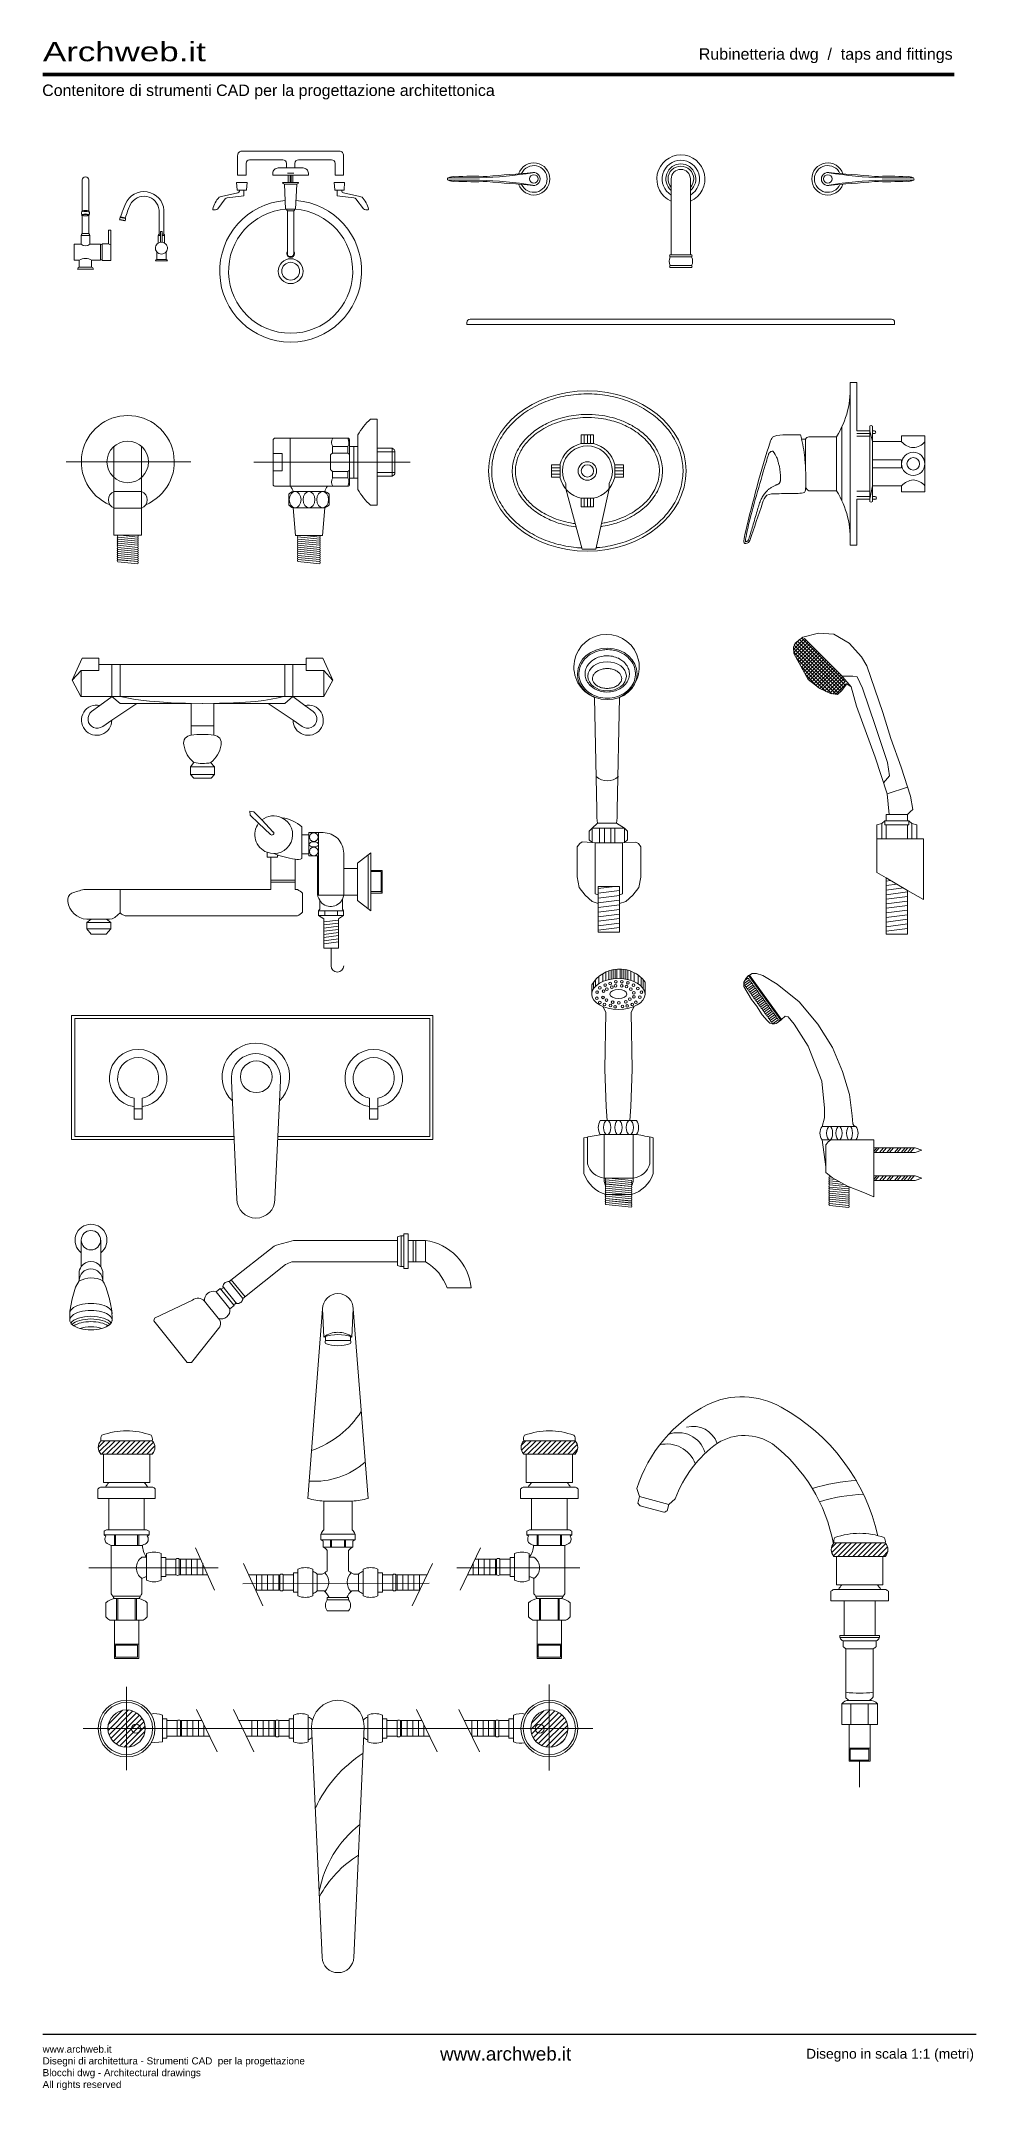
# Model space of a CAD drawing. Header units: millimetres. Extents: x 4411.19 to 4412.1, y 1733.59 to 1735.58.
import ezdxf

# ---------------------------------------------------------------- set-up
doc = ezdxf.new("R2010")
doc.units = ezdxf.units.MM
doc.layers.add('RUBINETTERIA - taps and fittings', color=175, linetype='Continuous', lineweight=9)
doc.layers.add('www.archweb.it - blocchi dwg', color=2, linetype='Continuous')
doc.styles.get("Standard").update_dxf_attribs({"font": 'arial.ttf'})
pattern_1 = [(45, (4411.1218273, 1733.3439334), (-0.002436716, 0.002436716), [])]

msp = doc.modelspace()

# ---------------------------------------------------------------- texts
at = {"color": 251}
msp.add_text('Disegno in scala 1:1 (metri)', height=0.009601, dxfattribs=at).set_placement((4411.9319, 1733.6168))
at = {"color": 251, "insert": (4411.1895, 1733.6295), "char_height": 0.006858, "attachment_point": 1}
msp.add_mtext_dynamic_manual_height_columns('www.archweb.it\\PDisegni di architettura - Strumenti CAD  per la progettazione\\PBlocchi dwg - Architectural drawings\\PAll rights reserved', width=1.742013, gutter_width=12.5, heights=[0], dxfattribs=at)
at = {"layer": 'www.archweb.it - blocchi dwg', "color": 7, "width": 1.3}
msp.add_text('Archweb.it', height=0.01867, dxfattribs=at).set_placement((4411.1899, 1735.5596))
at = {"layer": 'www.archweb.it - blocchi dwg', "color": 2}
msp.add_text('Rubinetteria dwg  /  taps and fittings', height=0.011113, dxfattribs=at).set_placement((4411.8276, 1735.5611))
at = {"layer": 'www.archweb.it - blocchi dwg', "color": 253}
msp.add_text('Contenitore di strumenti CAD per la progettazione architettonica', height=0.011113, dxfattribs=at).set_placement((4411.1891, 1735.5258))
at = {"layer": 'www.archweb.it - blocchi dwg'}
msp.add_text('www.archweb.it', height=0.013042, dxfattribs=at).set_placement((4411.576, 1733.615))

# ---------------------------------------------------------------- hatches: boundary and pattern name
at = {"layer": 'RUBINETTERIA - taps and fittings'}
h = msp.add_hatch(dxfattribs=at)
h.set_pattern_fill('ANSI37', color=256, scale=0.02, style=0)
h.set_pattern_definition([(45, (4399.4646, 1731.9370024), (-0.00176776695, 0.00176776695), []), (135, (4399.4646, 1731.9370024), (-0.00176776695, -0.00176776695), [])])
h.paths.add_polyline_path([(4411.9288, 1734.9995), (4411.9212, 1734.9936), (4411.9195, 1734.9897), (4411.9201, 1734.9835), (4411.9339, 1734.9583), (4411.9451, 1734.9496), (4411.9555, 1734.9446), (4411.9625, 1734.9437), (4411.9667, 1734.9476), (4411.9715, 1734.954), (4411.9662, 1734.9616), (4411.9434, 1734.9855)])
h = msp.add_hatch(dxfattribs=at)
h.set_pattern_fill('ANSI31', color=256, scale=0.001085, style=0)
h.set_pattern_definition(pattern_1)
h.paths.add_polyline_path([(4411.2462, 1734.2179, 0.398496), (4411.2462, 1734.2049), (4411.2961, 1734.2049, 0.398496), (4411.2961, 1734.2179)])
h = msp.add_hatch(dxfattribs=at)
h.set_pattern_fill('ANSI31', color=256, scale=0.001085, style=0)
h.set_pattern_definition(pattern_1)
h.paths.add_polyline_path([(4411.7072, 1734.2049, 0.398496), (4411.7072, 1734.2179), (4411.6573, 1734.2179, 0.398496), (4411.6573, 1734.2049)])
h = msp.add_hatch(dxfattribs=at)
h.set_pattern_fill('ANSI31', color=256, scale=0.001085, style=0)
h.set_pattern_definition([(45, (4411.4235057, 1733.244349), (-0.002436716, 0.002436716), [])])
h.paths.add_polyline_path([(4412.0088, 1734.1053, 0.398496), (4412.0088, 1734.1184), (4411.959, 1734.1184, 0.398496), (4411.959, 1734.1053)])
h = msp.add_hatch(dxfattribs=at)
h.set_pattern_fill('ANSI31', color=256, scale=0.03, style=0)
h.set_pattern_definition([(45, (4398.1190645, 1732.5860096), (-0.0026516504, 0.0026516504), [])])
h.paths.add_polyline_path([(4411.253, 1733.9379, 1), (4411.2893, 1733.9379, 1)])
h = msp.add_hatch(dxfattribs=at)
h.set_pattern_fill('ANSI31', color=256, scale=0.03, style=0)
h.set_pattern_definition([(45, (4398.1261604, 1732.5860096), (-0.0026516504, 0.0026516504), [])])
h.paths.add_polyline_path([(4411.6641, 1733.9379, 1), (4411.7004, 1733.9379, 1)])

# ---------------------------------------------------------------- linework, layer by layer
for p, q in [((4411.3881, 1735.4417), (4411.3784, 1735.4417)), ((4411.4275, 1735.4507), (4411.4338, 1735.4507)), ((4411.4284, 1735.4489), (4411.4284, 1735.4417)), ((4411.4301, 1735.4489), (4411.4301, 1735.4417)), ((4411.4312, 1735.4489), (4411.4312, 1735.4417)), ((4411.4329, 1735.4489), (4411.4329, 1735.4417)), ((4411.4732, 1735.4417), (4411.4829, 1735.4417)), ((4411.3809, 1735.4341), (4411.3853, 1735.4341)), ((4411.4246, 1735.44), (4411.4367, 1735.44)), ((4411.4804, 1735.4341), (4411.476, 1735.4341)), ((4411.8007, 1735.3713), (4411.8007, 1735.4237)), ((4411.8194, 1735.4237), (4411.8194, 1735.3713)), ((4411.2697, 1735.4048), (4411.2646, 1735.4057)), ((4411.27, 1735.4068), (4411.265, 1735.4077)), ((4411.2653, 1735.4082), (4411.2699, 1735.4074)), ((4411.4348, 1735.4158), (4411.4265, 1735.4158)), ((4411.4338, 1735.4141), (4411.4275, 1735.4141)), ((4411.227, 1735.3902), (4411.2353, 1735.3902)), ((4411.2281, 1735.392), (4411.2343, 1735.392)), ((4411.2457, 1735.3816), (4411.2457, 1735.3661)), ((4411.3019, 1735.3901), (4411.3041, 1735.3901)), ((4411.3027, 1735.3914), (4411.3041, 1735.3914)), ((4411.3059, 1735.3914), (4411.3074, 1735.3914)), ((4411.3059, 1735.3901), (4411.3081, 1735.3901)), ((4411.2474, 1735.3809), (4411.2474, 1735.3668)), ((4411.3096, 1735.3668), (4411.3005, 1735.3668)), ((4411.7997, 1735.3713), (4411.8007, 1735.3713)), ((4411.8205, 1735.3692), (4411.7997, 1735.3692)), ((4411.8007, 1735.3713), (4411.8194, 1735.3713)), ((4411.8194, 1735.3713), (4411.8205, 1735.3713)), ((4411.2251, 1735.3592), (4411.2372, 1735.3592)), ((4411.8205, 1735.3609), (4411.7997, 1735.3609)), ((4411.8205, 1735.3589), (4411.7997, 1735.3589)), ((4411.2589, 1735.1248), (4411.2589, 1735.1851)), ((4411.2858, 1735.1248), (4411.2858, 1735.1851)), ((4411.4302, 1735.193), (4411.4302, 1735.1462)), ((4411.4715, 1735.1849), (4411.4715, 1735.1785)), ((4411.4863, 1735.1849), (4411.4715, 1735.1849)), ((4411.4863, 1735.1849), (4411.4863, 1735.1785)), ((4411.488, 1735.185), (4411.488, 1735.1542)), ((4411.4921, 1735.185), (4411.4921, 1735.1542)), ((4411.4961, 1735.185), (4411.4961, 1735.1542)), ((4411.5147, 1735.1831), (4411.5147, 1735.1561)), ((4411.5294, 1735.1831), (4411.5294, 1735.1696)), ((4411.9314, 1735.192), (4411.9314, 1735.1609)), ((4411.3336, 1735.1699), (4411.2123, 1735.1699)), ((4411.5469, 1735.1696), (4411.3948, 1735.1696)), ((4411.4138, 1735.178), (4411.4223, 1735.178)), ((4411.4223, 1735.178), (4411.4223, 1735.1696)), ((4411.4223, 1735.1612), (4411.4223, 1735.1696)), ((4411.4694, 1735.177), (4411.4694, 1735.1696)), ((4411.4694, 1735.1622), (4411.4694, 1735.1696)), ((4411.4863, 1735.1785), (4411.4715, 1735.1785)), ((4411.488, 1735.177), (4411.488, 1735.1696)), ((4411.488, 1735.1622), (4411.488, 1735.1696)), ((4411.5321, 1735.1798), (4411.5147, 1735.1798)), ((4411.5294, 1735.1561), (4411.5294, 1735.1696)), ((4411.4138, 1735.1612), (4411.4223, 1735.1612)), ((4411.4305, 1735.1462), (4411.4664, 1735.1462)), ((4411.4715, 1735.1543), (4411.4715, 1735.1607)), ((4411.4863, 1735.1607), (4411.4715, 1735.1607)), ((4411.4863, 1735.1543), (4411.4715, 1735.1543)), ((4411.4863, 1735.1543), (4411.4863, 1735.1607)), ((4411.5321, 1735.1595), (4411.5147, 1735.1595)), ((4411.6982, 1735.1437), (4411.7142, 1735.0849)), ((4411.7403, 1735.1437), (4411.7274, 1735.0849)), ((4411.2858, 1735.1412), (4411.2589, 1735.1412)), ((4411.2858, 1735.1248), (4411.2589, 1735.1248)), ((4411.4638, 1735.1412), (4411.4331, 1735.1412)), ((4411.4638, 1735.1253), (4411.4331, 1735.1253)), ((4411.4616, 1735.0982), (4411.4353, 1735.0982)), ((4411.7208, 1735.0849), (4411.7142, 1735.0849)), ((4411.7208, 1735.0849), (4411.7274, 1735.0849)), ((4411.9302, 1734.9981), (4411.9656, 1734.9628)), ((4411.9656, 1734.9628), (4411.9756, 1734.9511)), ((4411.4329, 1734.9417), (4411.2571, 1734.9417)), ((4411.2811, 1734.9349), (4411.2649, 1734.9349)), ((4411.4089, 1734.9349), (4411.4249, 1734.9349)), ((4411.3332, 1734.8732), (4411.3565, 1734.8732)), ((4411.3565, 1734.8659), (4411.3332, 1734.8659)), ((4412.0306, 1734.827), (4412.0127, 1734.827)), ((4411.4417, 1734.8073), (4411.4417, 1734.7887)), ((4411.4485, 1734.8073), (4411.4485, 1734.7887)), ((4411.729, 1734.8184), (4411.7476, 1734.8184)), ((4412.0056, 1734.8182), (4412.0056, 1734.8032)), ((4412.0085, 1734.8209), (4412.0318, 1734.8209)), ((4412.0085, 1734.817), (4412.0085, 1734.8209)), ((4412.0318, 1734.817), (4412.0085, 1734.817)), ((4412.0318, 1734.8209), (4412.0318, 1734.817)), ((4412.0346, 1734.8182), (4412.0346, 1734.8032)), ((4411.4178, 1734.7856), (4411.4114, 1734.7856)), ((4411.4178, 1734.7876), (4411.4178, 1734.7856)), ((4411.4569, 1734.7867), (4411.4577, 1734.7867)), ((4411.7238, 1734.7996), (4411.7267, 1734.7995)), ((4411.7553, 1734.7996), (4411.7535, 1734.7995)), ((4412.0007, 1734.8032), (4412.0396, 1734.8032)), ((4411.4823, 1734.7744), (4411.4823, 1734.7485)), ((4411.4956, 1734.7744), (4411.4956, 1734.7485)), ((4411.5086, 1734.7714), (4411.5187, 1734.7714)), ((4411.5187, 1734.7714), (4411.5187, 1734.7515)), ((4412.0306, 1734.7531), (4412.0096, 1734.7654)), ((4411.5086, 1734.752), (4411.5187, 1734.752)), ((4411.4579, 1734.7331), (4411.4822, 1734.7331)), ((4411.4822, 1734.7287), (4411.4579, 1734.7287)), ((4411.2325, 1734.7219), (4411.2557, 1734.7219)), ((4411.2557, 1734.7158), (4411.2325, 1734.7158)), ((4411.47, 1734.6968), (4411.47, 1734.6798)), ((4411.7252, 1734.6639), (4411.7252, 1734.6576)), ((4411.7272, 1734.6663), (4411.7272, 1734.66)), ((4411.7302, 1734.6693), (4411.7302, 1734.6624)), ((4411.7342, 1734.6721), (4411.7342, 1734.6644)), ((4411.7372, 1734.6737), (4411.7372, 1734.6655)), ((4411.7402, 1734.6749), (4411.7402, 1734.6663)), ((4411.7422, 1734.6756), (4411.7422, 1734.6667)), ((4411.7442, 1734.676), (4411.7442, 1734.667)), ((4411.7462, 1734.6764), (4411.7462, 1734.6672)), ((4411.7478, 1734.6765), (4411.7478, 1734.6673)), ((4411.751, 1734.6766), (4411.751, 1734.6673)), ((4411.7526, 1734.6765), (4411.7526, 1734.6672)), ((4411.7546, 1734.6763), (4411.7546, 1734.667)), ((4411.7566, 1734.676), (4411.7566, 1734.6667)), ((4411.7586, 1734.6755), (4411.7586, 1734.6663)), ((4411.7616, 1734.6745), (4411.7616, 1734.6655)), ((4411.7646, 1734.6731), (4411.7646, 1734.6644)), ((4411.7686, 1734.6707), (4411.7686, 1734.6624)), ((4411.7716, 1734.6682), (4411.7716, 1734.66)), ((4411.7736, 1734.6661), (4411.7736, 1734.6577)), ((4411.8758, 1734.6702), (4411.9073, 1734.6269)), ((4411.8767, 1734.6708), (4411.9081, 1734.6275)), ((4411.7643, 1734.6399), (4411.7619, 1734.6344)), ((4411.2824, 1734.5405), (4411.2784, 1734.5405)), ((4411.2824, 1734.5405), (4411.2864, 1734.5405)), ((4411.5115, 1734.5405), (4411.5075, 1734.5405)), ((4411.5115, 1734.5405), (4411.5155, 1734.5405)), ((4411.7671, 1734.5293), (4411.7317, 1734.5293)), ((4411.7193, 1734.5132), (4411.7193, 1734.4873)), ((4411.7671, 1734.5156), (4411.7317, 1734.5156)), ((4411.7354, 1734.5156), (4411.7354, 1734.4701)), ((4411.7638, 1734.5156), (4411.7638, 1734.4701)), ((4411.7799, 1734.5132), (4411.7799, 1734.4873)), ((4411.9802, 1734.5236), (4411.9476, 1734.5236)), ((4411.9802, 1734.5104), (4411.9476, 1734.5104)), ((4411.9512, 1734.5061), (4411.9512, 1734.4788)), ((4411.9978, 1734.5028), (4412.0381, 1734.5028)), ((4411.9978, 1734.5028), (4411.9978, 1734.4983)), ((4412.0008, 1734.5028), (4411.9978, 1734.4993)), ((4411.9978, 1734.4983), (4412.0381, 1734.4983)), ((4412.0028, 1734.5028), (4411.999, 1734.4983)), ((4412.0073, 1734.5028), (4412.0034, 1734.4983)), ((4412.01, 1734.5028), (4412.0061, 1734.4983)), ((4412.0142, 1734.5028), (4412.0104, 1734.4983)), ((4412.017, 1734.5028), (4412.0131, 1734.4983)), ((4412.0216, 1734.5028), (4412.0177, 1734.4983)), ((4412.0243, 1734.5028), (4412.0204, 1734.4983)), ((4412.0281, 1734.5028), (4412.0242, 1734.4983)), ((4412.0308, 1734.5028), (4412.0269, 1734.4983)), ((4412.0342, 1734.5028), (4412.0304, 1734.4983)), ((4412.037, 1734.5028), (4412.0331, 1734.4983)), ((4412.0444, 1734.5006), (4412.0381, 1734.5028)), ((4412.0444, 1734.5006), (4412.0381, 1734.4983)), ((4411.7638, 1734.4732), (4411.7354, 1734.4732)), ((4411.7354, 1734.4701), (4411.7369, 1734.4658)), ((4411.7638, 1734.4701), (4411.7624, 1734.4662)), ((4411.9721, 1734.4653), (4411.9577, 1734.4734)), ((4411.9978, 1734.4754), (4412.0381, 1734.4754)), ((4411.9978, 1734.4754), (4411.9978, 1734.4709)), ((4412.0008, 1734.4754), (4411.9978, 1734.4719)), ((4411.9978, 1734.4709), (4412.0381, 1734.4709)), ((4412.0028, 1734.4754), (4411.999, 1734.4709)), ((4412.0073, 1734.4754), (4412.0034, 1734.4709)), ((4412.01, 1734.4754), (4412.0061, 1734.4709)), ((4412.0142, 1734.4754), (4412.0104, 1734.4709)), ((4412.017, 1734.4754), (4412.0131, 1734.4709)), ((4412.0216, 1734.4754), (4412.0177, 1734.4709)), ((4412.0243, 1734.4754), (4412.0204, 1734.4709)), ((4412.0281, 1734.4754), (4412.0242, 1734.4709)), ((4412.0308, 1734.4754), (4412.0269, 1734.4709)), ((4412.0342, 1734.4754), (4412.0304, 1734.4709)), ((4412.037, 1734.4754), (4412.0331, 1734.4709)), ((4412.0444, 1734.4732), (4412.0381, 1734.4754)), ((4412.0444, 1734.4732), (4412.0381, 1734.4709)), ((4411.7371, 1734.4572), (4411.7371, 1734.4572)), ((4411.7432, 1734.4489), (4411.7621, 1734.447)), ((4411.2271, 1734.4006), (4411.2271, 1734.4129)), ((4411.246, 1734.4006), (4411.246, 1734.4129)), ((4411.2917, 1734.1727), (4411.2506, 1734.1727)), ((4411.6597, 1734.1773), (4411.6597, 1734.1773)), ((4411.4904, 1734.159), (4411.463, 1734.159)), ((4411.77, 1734.1635), (4411.7984, 1734.1558)), ((4411.2884, 1734.1312), (4411.2539, 1734.1312)), ((4411.3603, 1734.0942), (4411.2345, 1734.0942)), ((4411.712, 1734.0942), (4411.5924, 1734.0942)), ((4411.5654, 1734.0794), (4411.3843, 1734.0788)), ((4411.9614, 1734.0777), (4411.9614, 1734.0777)), ((4411.9688, 1734.062), (4411.999, 1734.062)), ((4411.2873, 1734.0432), (4411.255, 1734.0432)), ((4411.6661, 1734.0432), (4411.6984, 1734.0432)), ((4411.2711, 1733.8973), (4411.2711, 1733.9785)), ((4411.6822, 1733.9808), (4411.6822, 1733.8972)), ((4411.7244, 1733.9379), (4411.2289, 1733.9379)), ((4411.9839, 1733.9061), (4411.9839, 1733.881))]:
    msp.add_line(p, q, dxfattribs=at)
for points in [[(4411.4348, 1735.4558), (4411.4348, 1735.4603, -0.414214), (4411.4382, 1735.4638), (4411.4705, 1735.4638, -0.414214), (4411.4739, 1735.4603), (4411.4739, 1735.4489), (4411.4822, 1735.4489), (4411.4822, 1735.4679, 0.414214), (4411.4781, 1735.4721), (4411.3832, 1735.4721, 0.414214), (4411.3791, 1735.4679), (4411.3791, 1735.4489), (4411.3874, 1735.4489), (4411.3874, 1735.4603, -0.414214), (4411.3908, 1735.4638), (4411.4231, 1735.4638, -0.414214), (4411.4265, 1735.4603), (4411.4265, 1735.4558)], [(4411.3881, 1735.4417), (4411.3884, 1735.4417), (4411.3876, 1735.4344, -0.392238), (4411.3872, 1735.4341), (4411.3853, 1735.4341), (4411.3853, 1735.4287), (4411.3691, 1735.4268, 0.1637), (4411.3671, 1735.4259), (4411.3599, 1735.416, -0.190188), (4411.3575, 1735.4151), (4411.3556, 1735.4151, -0.414214), (4411.3549, 1735.4158, -0.137786), (4411.3612, 1735.4273, -0.111661), (4411.3634, 1735.4281), (4411.3793, 1735.4316, 0.384435), (4411.3809, 1735.4333), (4411.3809, 1735.4341), (4411.379, 1735.4341, -0.392238), (4411.3786, 1735.4344), (4411.3781, 1735.4417), (4411.3784, 1735.4417)], [(4411.4732, 1735.4417), (4411.4729, 1735.4417), (4411.4737, 1735.4344, 0.392238), (4411.4741, 1735.4341), (4411.476, 1735.4341), (4411.476, 1735.4287), (4411.4922, 1735.4268, -0.1637), (4411.4942, 1735.4259), (4411.5014, 1735.416, 0.190188), (4411.5038, 1735.4151), (4411.5057, 1735.4151, 0.414214), (4411.5064, 1735.4158, 0.137786), (4411.5001, 1735.4273, 0.111661), (4411.4979, 1735.4281), (4411.482, 1735.4316, -0.384435), (4411.4804, 1735.4333), (4411.4804, 1735.4341), (4411.4823, 1735.4341, 0.392238), (4411.4827, 1735.4344), (4411.4832, 1735.4417), (4411.4829, 1735.4417)], [(4411.6662, 1735.4389, 1.153389), (4411.6662, 1735.4513, 0.001984), (4411.6217, 1735.4475, 0.019231), (4411.5902, 1735.4473, 0.164481), (4411.5839, 1735.4461, 0.707758), (4411.5839, 1735.444, 0.164481), (4411.5902, 1735.4429, 0.019231), (4411.6217, 1735.4426, 0.001961), (4411.6662, 1735.4389)], [(4411.5839, 1735.4461), (4411.6142, 1735.4461, 0.032695), (4411.666, 1735.4512, 0.032695)], [(4411.5839, 1735.444), (4411.6142, 1735.444, -0.032695), (4411.666, 1735.439)], [(4411.8007, 1735.4237), (4411.8007, 1735.4369), (4411.8007, 1735.4451, -1), (4411.8194, 1735.4451), (4411.8194, 1735.4369), (4411.8194, 1735.4237)], [(4411.9539, 1735.4389, -1.153389), (4411.9539, 1735.4513, -0.001984), (4411.9984, 1735.4475, -0.019231), (4412.0299, 1735.4473, -0.164481), (4412.0362, 1735.4461, -0.707758), (4412.0362, 1735.444, -0.164481), (4412.0299, 1735.4429, -0.019231), (4411.9984, 1735.4426, -0.001961), (4411.9539, 1735.4389)], [(4412.0362, 1735.4461), (4412.0059, 1735.4461, -0.032695), (4411.9542, 1735.4512, -0.032695)], [(4412.0362, 1735.444), (4412.0059, 1735.444, 0.032695), (4411.9542, 1735.439)], [(4411.4275, 1735.3748), (4411.4275, 1735.3727, 1), (4411.4338, 1735.3727), (4411.4338, 1735.3748)], [(4411.8973, 1735.1904, -0.167), (4411.9004, 1735.1947, -0.08515), (4411.9122, 1735.1963, -0.007409), (4411.9266, 1735.1962, -0.006768), (4411.9276, 1735.192), (4411.9314, 1735.192, -0.200611), (4411.9345, 1735.1944), (4411.9615, 1735.1944, 0.15721), (4411.9747, 1735.2471), (4411.9811, 1735.2471), (4411.9811, 1735.2), (4411.9937, 1735.2), (4411.9963, 1735.1896), (4412.0248, 1735.1896), (4412.0248, 1735.1953), (4412.0475, 1735.1953), (4412.0475, 1735.1896), (4412.0475, 1735.1465), (4412.0475, 1735.1408), (4412.0248, 1735.1408), (4412.0248, 1735.1465), (4411.9963, 1735.1465), (4411.9937, 1735.1335), (4411.9811, 1735.1335), (4411.9811, 1735.089), (4411.9747, 1735.089, 0.15721), (4411.9615, 1735.1417), (4411.9345, 1735.1417, -0.140352), (4411.9315, 1735.1453, -0.07059), (4411.9309, 1735.1413, -0.286427), (4411.929, 1735.1397, -0.040423), (4411.9224, 1735.1393, 0.001984), (4411.9032, 1735.1389, 0.132343), (4411.8937, 1735.1374, 0.119685), (4411.8896, 1735.1301, -0.001989), (4411.8772, 1735.0936, -0.31039), (4411.8733, 1735.0905, -0.501474), (4411.8712, 1735.093, -0.017405), (4411.8729, 1735.1015, -0.019629), (4411.8973, 1735.1904)], [(4411.2549, 1735.1282, -4.976489), (4411.2898, 1735.1282, -4.976489)], [(4411.2625, 1735.0967, -0.302605), (4411.2624, 1735.0985, -0.302605)], [(4411.2625, 1735.0947, -0.362194), (4411.2625, 1735.0967), (4411.2822, 1735.0948, -0.368734), (4411.2822, 1735.0928), (4411.2625, 1735.0947)], [(4411.2625, 1735.0927, -0.362194), (4411.2625, 1735.0948), (4411.2822, 1735.0928, -0.368734), (4411.2822, 1735.0908), (4411.2625, 1735.0927)], [(4411.2625, 1735.0908, -0.362194), (4411.2625, 1735.0928), (4411.2822, 1735.0908, -0.368734), (4411.2822, 1735.0888), (4411.2625, 1735.0908)], [(4411.2625, 1735.0888, -0.362194), (4411.2625, 1735.0908), (4411.2822, 1735.0888, -0.368734), (4411.2822, 1735.0868), (4411.2625, 1735.0888)], [(4411.2625, 1735.0868, -0.362194), (4411.2625, 1735.0888), (4411.2822, 1735.0868, -0.368734), (4411.2822, 1735.0848), (4411.2625, 1735.0868)], [(4411.2625, 1735.0848, -0.362194), (4411.2625, 1735.0868), (4411.2822, 1735.0848, -0.368734), (4411.2822, 1735.0828), (4411.2625, 1735.0848)], [(4411.2625, 1735.0828, -0.362194), (4411.2625, 1735.0848), (4411.2822, 1735.0828, -0.368734), (4411.2822, 1735.0808), (4411.2625, 1735.0828)], [(4411.2625, 1735.0808, -0.362194), (4411.2625, 1735.0828), (4411.2822, 1735.0808, -0.368734), (4411.2822, 1735.0788), (4411.2625, 1735.0808)], [(4411.2625, 1735.0987, -0.00173), (4411.2625, 1735.0987, -0.00173)], [(4411.2625, 1735.0987, -0.003057), (4411.2625, 1735.0987)], [(4411.2653, 1735.0985), (4411.2822, 1735.0968, -0.368734), (4411.2822, 1735.0948), (4411.2625, 1735.0967)], [(4411.2824, 1735.0985, -0.30585), (4411.2822, 1735.0968), (4411.2651, 1735.0985)], [(4411.4452, 1735.0982), (4411.4591, 1735.0967, -0.368734), (4411.4591, 1735.0948), (4411.4378, 1735.0969, -0.220075), (4411.4375, 1735.0982, -0.220075)], [(4411.4594, 1735.0982, -0.302473), (4411.4591, 1735.0967), (4411.4443, 1735.0982)], [(4411.2625, 1735.0788, -0.362194), (4411.2625, 1735.0808), (4411.2822, 1735.0788, -0.368734), (4411.2822, 1735.0769), (4411.2625, 1735.0788)], [(4411.2625, 1735.0768, -0.362194), (4411.2625, 1735.0788), (4411.2822, 1735.0769, -0.368734), (4411.2822, 1735.0749), (4411.2625, 1735.0768)], [(4411.2625, 1735.0748, -0.362194), (4411.2625, 1735.0768), (4411.2822, 1735.0749, -0.368734), (4411.2822, 1735.0729), (4411.2625, 1735.0748)], [(4411.2625, 1735.0728, -0.362194), (4411.2625, 1735.0749), (4411.2822, 1735.0729, -0.368734), (4411.2822, 1735.0709), (4411.2625, 1735.0728)], [(4411.3531, 1734.8773), (4411.3565, 1734.8732), (4411.3565, 1734.8659), (4411.3565, 1734.8659), (4411.3533, 1734.8623), (4411.3364, 1734.8623), (4411.3332, 1734.8659), (4411.3332, 1734.8659), (4411.3332, 1734.8732), (4411.3367, 1734.8774, -0.185129), (4411.3268, 1734.8946, -0.473109), (4411.3339, 1734.9041), (4411.3339, 1734.9349), (4411.2811, 1734.9349), (4411.2568, 1734.9187, -2.848164), (4411.2453, 1734.9331), (4411.2571, 1734.9417), (4411.2268, 1734.9417), (4411.2181, 1734.9575), (4411.2279, 1734.979), (4411.2441, 1734.979), (4411.2441, 1734.9727), (4411.4457, 1734.9727), (4411.4457, 1734.979), (4411.4619, 1734.979), (4411.4717, 1734.9575), (4411.463, 1734.9417), (4411.4327, 1734.9417), (4411.4445, 1734.9331, -2.848164), (4411.433, 1734.9187), (4411.4087, 1734.9349), (4411.3559, 1734.9349), (4411.3559, 1734.9041, -0.473109), (4411.363, 1734.8946, -0.185129), (4411.3531, 1734.8774)], [(4411.2453, 1734.9331), (4411.2372, 1734.927, 1.001445), (4411.2479, 1734.9127), (4411.2568, 1734.9187)], [(4411.4445, 1734.9331), (4411.4526, 1734.927, -1.001445), (4411.4419, 1734.9127), (4411.433, 1734.9187)], [(4411.7235, 1734.6523), (4411.7235, 1734.6612, -0.539852), (4411.7753, 1734.664), (4411.7753, 1734.6523)], [(4411.8721, 1734.6653), (4411.8753, 1734.6676, -0.54137), (4411.8764, 1734.666), (4411.8716, 1734.6625, -0.063403), (4411.8713, 1734.6625, -0.063403)], [(4411.7345, 1734.6399), (4411.737, 1734.6344), (4411.7361, 1734.5793), (4411.7374, 1734.5426), (4411.7383, 1734.5293), (4411.7317, 1734.5293, 0.278067), (4411.7318, 1734.5155, 0.018351), (4411.7159, 1734.5125), (4411.7159, 1734.4777, 0.240096), (4411.7371, 1734.4572), (4411.7621, 1734.4572, 0.240096), (4411.7833, 1734.4777), (4411.7833, 1734.5125, 0.018767), (4411.7671, 1734.5156, 0.277189), (4411.7671, 1734.5293), (4411.7606, 1734.5293), (4411.7615, 1734.5426), (4411.7627, 1734.5793), (4411.7619, 1734.6344)], [(4411.8999, 1734.6232, -0.09417), (4411.9, 1734.6236), (4411.9048, 1734.6271, -0.418129), (4411.9061, 1734.626)], [(4411.7369, 1734.4732, 0.348824), (4411.7371, 1734.4716)], [(4411.7371, 1734.4695), (4411.7621, 1734.467, 0.368734), (4411.7621, 1734.469), (4411.7371, 1734.4716, 0.429702), (4411.7371, 1734.4696)], [(4411.7371, 1734.4675), (4411.7621, 1734.465, 0.368734), (4411.7621, 1734.467), (4411.7371, 1734.4696, 0.429702), (4411.7371, 1734.4676)], [(4411.7372, 1734.4656), (4411.7621, 1734.463, 0.368734), (4411.7621, 1734.465), (4411.7372, 1734.4676, 0.239404), (4411.7367, 1734.4664, 0.239404)], [(4411.7372, 1734.4636), (4411.7621, 1734.461, 0.368734), (4411.7621, 1734.463), (4411.7372, 1734.4656, 0.429702), (4411.7372, 1734.4636)], [(4411.7369, 1734.4658, 0.060454), (4411.7372, 1734.4656)], [(4411.7371, 1734.4715), (4411.7621, 1734.469, 0.368734), (4411.7621, 1734.471), (4411.7401, 1734.4732)], [(4411.9565, 1734.4744), (4411.9545, 1734.4746, 0.429702), (4411.9545, 1734.4726), (4411.96, 1734.472)], [(4411.96, 1734.472), (4411.9545, 1734.4726, 0.429702), (4411.9545, 1734.4706), (4411.9644, 1734.4696)], [(4411.9644, 1734.4696), (4411.9545, 1734.4706, 0.429702), (4411.9545, 1734.4686), (4411.9687, 1734.4672)], [(4411.9687, 1734.4672), (4411.9545, 1734.4686, 0.429702), (4411.9545, 1734.4666), (4411.9734, 1734.4647, 0.013019), (4411.9735, 1734.4648, 0.013019)], [(4411.7372, 1734.4616), (4411.7621, 1734.4591, 0.368734), (4411.7621, 1734.461), (4411.7372, 1734.4636, 0.429702), (4411.7372, 1734.4616)], [(4411.7371, 1734.4596), (4411.7621, 1734.4571, 0.368734), (4411.7621, 1734.4591), (4411.7371, 1734.4616, 0.429702), (4411.7371, 1734.4596)], [(4411.7371, 1734.4576), (4411.7621, 1734.4551, 0.368734), (4411.7621, 1734.4571), (4411.7371, 1734.4596, 0.429702), (4411.7371, 1734.4576)], [(4411.7371, 1734.4556), (4411.7621, 1734.4531, 0.368734), (4411.7621, 1734.4551), (4411.7371, 1734.4576, 0.429702), (4411.7371, 1734.4556)], [(4411.7371, 1734.4536), (4411.7621, 1734.4511, 0.368734), (4411.7621, 1734.4531), (4411.7371, 1734.4556, 0.429702), (4411.7371, 1734.4536)], [(4411.7371, 1734.4516), (4411.7621, 1734.4491, 0.368734), (4411.7621, 1734.451), (4411.7371, 1734.4536, 0.429702), (4411.7371, 1734.4516)], [(4411.7371, 1734.4496), (4411.7621, 1734.447, 0.368734), (4411.7621, 1734.449), (4411.7371, 1734.4516, 0.429702), (4411.7371, 1734.4496)], [(4411.7371, 1734.4476), (4411.7621, 1734.445, 0.368734), (4411.7621, 1734.447), (4411.7371, 1734.4496, 0.429702), (4411.7371, 1734.4476)], [(4411.2159, 1734.3352), (4411.2159, 1734.344), (4411.2182, 1734.3558), (4411.2216, 1734.3672), (4411.225, 1734.3733), (4411.225, 1734.3806, -0.154599), (4411.2271, 1734.3873), (4411.2271, 1734.4006, -2.941079), (4411.246, 1734.4006), (4411.246, 1734.3873, -0.154599), (4411.2481, 1734.3806), (4411.2481, 1734.3732), (4411.2492, 1734.371), (4411.2503, 1734.3688), (4411.2512, 1734.3666), (4411.252, 1734.3644), (4411.2527, 1734.3622), (4411.2534, 1734.36), (4411.254, 1734.3578), (4411.2545, 1734.3557), (4411.255, 1734.3535), (4411.2555, 1734.3513), (4411.256, 1734.349), (4411.2564, 1734.3466), (4411.2567, 1734.344), (4411.2569, 1734.3413), (4411.2571, 1734.3384), (4411.2571, 1734.3352)], [(4411.5346, 1734.3918), (4411.5347, 1734.3882, 0.129877), (4411.5383, 1734.3873), (4411.5408, 1734.3873), (4411.5408, 1734.3854), (4411.545, 1734.3854), (4411.545, 1734.3918), (4411.5618, 1734.3918, -0.175104), (4411.583, 1734.3665), (4411.6063, 1734.3665, 0.343395), (4411.5618, 1734.4127), (4411.545, 1734.4127), (4411.545, 1734.4191), (4411.5408, 1734.4191), (4411.5408, 1734.4172), (4411.5383, 1734.4172, 0.129877), (4411.5347, 1734.4162), (4411.5347, 1734.4127), (4411.4336, 1734.4127, 0.014098), (4411.4145, 1734.4072), (4411.371, 1734.3727, 0.415148), (4411.3648, 1734.3679), (4411.366, 1734.3664, 0.562976), (4411.3635, 1734.3645), (4411.3623, 1734.3659), (4411.3582, 1734.3627, 0.561751), (4411.3469, 1734.3537, 0.385396), (4411.3353, 1734.3547), (4411.2984, 1734.3372, 0.035262), (4411.2975, 1734.3346), (4411.3301, 1734.2939, 0.015521), (4411.3344, 1734.2938), (4411.3618, 1734.3287, 0.330824), (4411.3603, 1734.337, 0.573728), (4411.3716, 1734.346), (4411.3757, 1734.3493), (4411.3747, 1734.3505, 0.562976), (4411.3772, 1734.3524), (4411.3782, 1734.3512, 0.415148), (4411.3843, 1734.3562), (4411.4257, 1734.3893, -0.00937), (4411.4318, 1734.3918), (4411.5347, 1734.3918)], [(4411.5633, 1734.0875), (4411.5331, 1734.0875, 0.368273), (4411.5299, 1734.0875), (4411.52, 1734.0875), (4411.52, 1734.0892), (4411.5156, 1734.0892), (4411.5156, 1734.093, 0.201724), (4411.5013, 1734.093), (4411.5013, 1734.091, 0.128196), (4411.4967, 1734.0879), (4411.4922, 1734.0879, -0.02841), (4411.4871, 1734.091), (4411.4871, 1734.1111, -0.110631), (4411.491, 1734.1144), (4411.491, 1734.12, -0.031868), (4411.4933, 1734.1213), (4411.4933, 1734.127, 0.133521), (4411.4904, 1734.1312), (4411.4904, 1734.159, 0.030347), (4411.5059, 1734.1616), (4411.4916, 1734.346, 1), (4411.4618, 1734.346), (4411.4474, 1734.1616, 0.030347), (4411.463, 1734.159), (4411.463, 1734.1312, 0.133521), (4411.4601, 1734.127), (4411.4601, 1734.1213, -0.031868), (4411.4624, 1734.12), (4411.4624, 1734.1144, -0.110631), (4411.4663, 1734.1111), (4411.4663, 1734.091, -0.02841), (4411.4612, 1734.0879), (4411.4566, 1734.0879, 0.128196), (4411.4521, 1734.091), (4411.4521, 1734.093, 0.201724), (4411.4378, 1734.093), (4411.4378, 1734.0892), (4411.4334, 1734.0892), (4411.4334, 1734.0875), (4411.4235, 1734.0875, 0.368273), (4411.4203, 1734.0875), (4411.3899, 1734.0875)], [(4411.9584, 1734.1177, 0.183831), (4411.8993, 1734.2147, 0.292241), (4411.8457, 1734.2155, 0.153217), (4411.8047, 1734.1612), (4411.7984, 1734.1558), (4411.7967, 1734.1496, -0.050274), (4411.7935, 1734.1482), (4411.7704, 1734.1544, -0.050274), (4411.7683, 1734.1572), (4411.77, 1734.1635), (4411.7672, 1734.1713, -0.196275), (4411.8358, 1734.2529, -0.246863), (4411.9075, 1734.2505, -0.214839), (4412.0017, 1734.1255, -0.214839)], [(4411.3434, 1734.1027), (4411.3224, 1734.1027, 0.368273), (4411.3192, 1734.1027), (4411.3093, 1734.1027), (4411.3093, 1734.1043), (4411.3049, 1734.1043), (4411.3049, 1734.1081, 0.201724), (4411.2906, 1734.1081), (4411.2906, 1734.1045, -0.17136), (4411.2867, 1734.1163, 0.089356), (4411.2913, 1734.1188, 0.297691), (4411.2913, 1734.1251), (4411.293, 1734.1263), (4411.293, 1734.1298, 0.04425), (4411.2906, 1734.1312), (4411.2884, 1734.1312), (4411.2884, 1734.1616), (4411.2991, 1734.1616), (4411.2991, 1734.171, 0.049246), (4411.2966, 1734.1727), (4411.2917, 1734.1727, 0.055944), (4411.2884, 1734.1773), (4411.2937, 1734.1773), (4411.2937, 1734.2049), (4411.2961, 1734.2049, 0.398496), (4411.2961, 1734.2179, 0.221536), (4411.2951, 1734.2232, 0.174888), (4411.2471, 1734.2232, 0.221536), (4411.2462, 1734.2179, 0.398496), (4411.2462, 1734.2049), (4411.2486, 1734.2049), (4411.2486, 1734.1773), (4411.2539, 1734.1773, 0.055944), (4411.2506, 1734.1727), (4411.2457, 1734.1727, 0.049246), (4411.2432, 1734.171), (4411.2432, 1734.1616), (4411.2539, 1734.1616), (4411.2539, 1734.1312), (4411.2517, 1734.1312, 0.04425), (4411.2492, 1734.1298), (4411.2492, 1734.1263, -0.048846), (4411.251, 1734.1251, 0.297691), (4411.251, 1734.1188, 0.099695), (4411.2562, 1734.1161), (4411.2562, 1734.069, 0.025974), (4411.2592, 1734.0643, 0.119416), (4411.251, 1734.0603), (4411.251, 1734.0464, 0.014665), (4411.255, 1734.0432), (4411.2593, 1734.0432), (4411.2593, 1734.0061), (4411.2711, 1734.0061), (4411.283, 1734.0061), (4411.283, 1734.0432), (4411.283, 1734.0432), (4411.2873, 1734.0432, 0.014665), (4411.2913, 1734.0464), (4411.2913, 1734.0603, 0.119416), (4411.2831, 1734.0643, 0.025974), (4411.2861, 1734.069), (4411.2861, 1734.0839, -0.075838), (4411.2906, 1734.0856), (4411.2906, 1734.0821, 0.201724), (4411.3049, 1734.0821), (4411.3049, 1734.0858), (4411.3093, 1734.0858), (4411.3093, 1734.0875), (4411.3192, 1734.0875, 0.368273), (4411.3224, 1734.0875), (4411.3499, 1734.0875)], [(4411.61, 1734.1027), (4411.6309, 1734.1027, -0.368273), (4411.6342, 1734.1027), (4411.6441, 1734.1027), (4411.6441, 1734.1043), (4411.6485, 1734.1043), (4411.6485, 1734.1081, -0.201724), (4411.6627, 1734.1081), (4411.6627, 1734.1045, 0.180476), (4411.6669, 1734.1162, -0.092422), (4411.6621, 1734.1188, -0.297691), (4411.6621, 1734.1251), (4411.6603, 1734.1263), (4411.6603, 1734.1298, -0.04425), (4411.6628, 1734.1312), (4411.665, 1734.1312), (4411.665, 1734.1616), (4411.6543, 1734.1616), (4411.6543, 1734.171, -0.049246), (4411.6567, 1734.1727), (4411.6617, 1734.1727, -0.055944), (4411.665, 1734.1773), (4411.6597, 1734.1773), (4411.6597, 1734.2049), (4411.6573, 1734.2049, -0.398496), (4411.6573, 1734.2179, -0.221536), (4411.6582, 1734.2232, -0.174888), (4411.7062, 1734.2232, -0.221536), (4411.7072, 1734.2179, -0.398496), (4411.7072, 1734.2049), (4411.7048, 1734.2049), (4411.7048, 1734.1773), (4411.6995, 1734.1773, -0.055944), (4411.7028, 1734.1727), (4411.7077, 1734.1727, -0.049246), (4411.7102, 1734.171), (4411.7102, 1734.1616), (4411.6995, 1734.1616), (4411.6995, 1734.1312), (4411.7017, 1734.1312, -0.04425), (4411.7041, 1734.1298), (4411.7041, 1734.1263), (4411.7024, 1734.1251, -0.297691), (4411.7024, 1734.1188, -0.099695), (4411.6972, 1734.1161), (4411.6972, 1734.069, -0.025974), (4411.6942, 1734.0643, -0.119416), (4411.7024, 1734.0603), (4411.7024, 1734.0464, -0.014665), (4411.6984, 1734.0432), (4411.6941, 1734.0432), (4411.6941, 1734.0061), (4411.6822, 1734.0061), (4411.6704, 1734.0061), (4411.6704, 1734.0432), (4411.6661, 1734.0432, -0.014665), (4411.6621, 1734.0464), (4411.6621, 1734.0603, -0.119416), (4411.6703, 1734.0643, -0.025974), (4411.6673, 1734.069), (4411.6673, 1734.0839, 0.075838), (4411.6627, 1734.0856), (4411.6627, 1734.0821, -0.201724), (4411.6485, 1734.0821), (4411.6485, 1734.0858), (4411.6441, 1734.0858), (4411.6441, 1734.0875), (4411.6342, 1734.0875, -0.368273), (4411.6309, 1734.0875), (4411.6026, 1734.0875)], [(4411.9688, 1734.0285), (4411.9688, 1734.062), (4411.956, 1734.062), (4411.956, 1734.0714, -0.049246), (4411.9584, 1734.0731), (4411.9634, 1734.0731, -0.055944), (4411.9666, 1734.0777), (4411.9614, 1734.0777), (4411.9614, 1734.1053), (4411.959, 1734.1053, -0.398496), (4411.959, 1734.1184, -0.221536), (4411.9599, 1734.1236, -0.174888), (4412.0079, 1734.1236, -0.221536), (4412.0088, 1734.1184, -0.398496), (4412.0088, 1734.1053), (4412.0065, 1734.1053), (4412.0065, 1734.0777), (4412.0012, 1734.0777, -0.055944), (4412.0045, 1734.0731), (4412.0094, 1734.0731, -0.049246), (4412.0119, 1734.0714), (4412.0119, 1734.062), (4411.999, 1734.062), (4411.999, 1734.0285), (4412.0031, 1734.0285), (4412.0031, 1734.0263, -0.198706), (4412, 1734.0231), (4412, 1734.0174, -0.023686), (4411.9972, 1734.0155), (4411.9972, 1733.9687, -0.073743), (4411.9932, 1733.9652, -0.285074), (4412.0014, 1733.9618), (4412.0014, 1733.9418), (4411.9941, 1733.9418), (4411.9941, 1733.9061), (4411.9737, 1733.9061), (4411.9737, 1733.9418), (4411.9665, 1733.9418), (4411.9665, 1733.9618, -0.26688), (4411.9737, 1733.9652, -0.05443), (4411.9706, 1733.9677), (4411.9706, 1734.0155, -0.023686), (4411.9678, 1734.0174), (4411.9678, 1734.0231, -0.198706), (4411.9647, 1734.0263), (4411.9647, 1734.0285)], [(4411.556, 1734.0724), (4411.5331, 1734.0724, -0.368273), (4411.5299, 1734.0724), (4411.52, 1734.0724), (4411.52, 1734.0707), (4411.5156, 1734.0707), (4411.5156, 1734.0669, -0.201724), (4411.5013, 1734.0669), (4411.5013, 1734.0689, -0.128196), (4411.4967, 1734.072), (4411.4902, 1734.072, 0.096476), (4411.4853, 1734.0652), (4411.4871, 1734.0652), (4411.4871, 1734.063, -0.336646), (4411.4871, 1734.0523), (4411.4663, 1734.0523, -0.336646), (4411.4663, 1734.063), (4411.4663, 1734.0652), (4411.468, 1734.0652, 0.096476), (4411.4632, 1734.072), (4411.4566, 1734.072, -0.128196), (4411.4521, 1734.0689), (4411.4521, 1734.0669, -0.201724), (4411.4378, 1734.0669), (4411.4378, 1734.0707), (4411.4334, 1734.0707), (4411.4334, 1734.0724), (4411.4235, 1734.0724, -0.368273), (4411.4203, 1734.0724), (4411.3968, 1734.0724)], [(4411.3445, 1733.9456), (4411.3236, 1733.9456, 0.368273), (4411.3203, 1733.9456), (4411.3104, 1733.9456), (4411.3104, 1733.9472), (4411.306, 1733.9472), (4411.306, 1733.951, 0.155448), (4411.2949, 1733.952)], [(4411.452, 1733.9463, 0.116375), (4411.4477, 1733.9491), (4411.4477, 1733.951, 0.201724), (4411.4334, 1733.951), (4411.4334, 1733.9472), (4411.4291, 1733.9472), (4411.4291, 1733.9456), (4411.4192, 1733.9456, 0.368273), (4411.4159, 1733.9456), (4411.3803, 1733.9456)], [(4411.4921, 1733.7154, -0.970277), (4411.4613, 1733.7154), (4411.4511, 1733.9398, -1), (4411.5022, 1733.9398), (4411.4921, 1733.7149)], [(4411.5584, 1733.9456), (4411.5374, 1733.9456, 0.368273), (4411.5342, 1733.9456), (4411.5243, 1733.9456), (4411.5243, 1733.9472), (4411.5199, 1733.9472), (4411.5199, 1733.951, 0.201724), (4411.5056, 1733.951), (4411.5056, 1733.9491, 0.116375), (4411.5014, 1733.9463)], [(4411.6585, 1733.952, 0.155448), (4411.6473, 1733.951), (4411.6473, 1733.9472), (4411.643, 1733.9472), (4411.643, 1733.9456), (4411.6331, 1733.9456, 0.368273), (4411.6298, 1733.9456), (4411.5996, 1733.9456)], [(4411.3876, 1733.9304), (4411.4159, 1733.9304, 0.368273), (4411.4192, 1733.9304), (4411.4291, 1733.9304), (4411.4291, 1733.9287), (4411.4334, 1733.9287), (4411.4334, 1733.925, 0.201724), (4411.4477, 1733.925), (4411.4477, 1733.9269, 0.10475), (4411.4516, 1733.9293)], [(4411.5657, 1733.9304), (4411.5374, 1733.9304, -0.368273), (4411.5342, 1733.9304), (4411.5243, 1733.9304), (4411.5243, 1733.9287), (4411.5199, 1733.9287), (4411.5199, 1733.925, -0.201724), (4411.5056, 1733.925), (4411.5056, 1733.9269, -0.10475), (4411.5018, 1733.9293)], [(4411.607, 1733.9304), (4411.6298, 1733.9304, 0.368273), (4411.6331, 1733.9304), (4411.643, 1733.9304), (4411.643, 1733.9287), (4411.6473, 1733.9287), (4411.6473, 1733.925, 0.154638), (4411.6584, 1733.924)]]:
    msp.add_lwpolyline(points, format="xyb", dxfattribs=at)
for points in [[(4411.2201, 1735.3661), (4411.2251, 1735.3661), (4411.2251, 1735.3592, 0.366963), (4411.2234, 1735.3575), (4411.2389, 1735.3575, 0.366963), (4411.2372, 1735.3592), (4411.2372, 1735.3661), (4411.2457, 1735.3661, 0.100146), (4411.2474, 1735.3668), (4411.2474, 1735.3657), (4411.256, 1735.3657), (4411.256, 1735.3954), (4411.2536, 1735.3954), (4411.2536, 1735.382), (4411.2474, 1735.382), (4411.2474, 1735.3809, 0.100146), (4411.2457, 1735.3816), (4411.2353, 1735.3816), (4411.2353, 1735.3902, 0.188569), (4411.2343, 1735.392), (4411.2343, 1735.4096, 0.179865), (4411.2346, 1735.4098, 0.639468), (4411.2346, 1735.4106, 0.364956), (4411.2346, 1735.4131, 0.508355), (4411.2343, 1735.414), (4411.2343, 1735.4441, 0.997867), (4411.2281, 1735.4441), (4411.2281, 1735.414, 0.550657), (4411.2278, 1735.4131, 0.351996), (4411.2277, 1735.4106, 0.639468), (4411.2277, 1735.4098, 0.180047), (4411.2281, 1735.4096), (4411.2281, 1735.392, 0.188569), (4411.227, 1735.3902), (4411.227, 1735.3816), (4411.2201, 1735.3816)], [(4411.4134, 1735.4507), (4411.4134, 1735.4489), (4411.4479, 1735.4489), (4411.4479, 1735.4507, 0.414214), (4411.4427, 1735.4558), (4411.4186, 1735.4558, 0.414214)], [(4411.4338, 1735.3748), (4411.4338, 1735.4141, 0.188569), (4411.4348, 1735.4158), (4411.4355, 1735.4158), (4411.4367, 1735.44), (4411.4367, 1735.44, 0.366963), (4411.4384, 1735.4417), (4411.4229, 1735.4417, 0.366963), (4411.4246, 1735.44), (4411.4258, 1735.4158), (4411.4265, 1735.4158), (4411.4265, 1735.4158, 0.188569), (4411.4275, 1735.4141), (4411.4275, 1735.3748, 1.924899)], [(4411.3108, 1735.3655, 0.366963), (4411.3096, 1735.3668), (4411.3096, 1735.3741, 0.448954), (4411.3081, 1735.3827), (4411.3081, 1735.3901, 0.188569), (4411.3074, 1735.3914), (4411.3074, 1735.4148, 0.794452), (4411.2702, 1735.4208, 0.02627), (4411.2653, 1735.4082), (4411.265, 1735.4083, 0.582192), (4411.265, 1735.4077, 0.308711), (4411.2646, 1735.4057, 0.582192), (4411.2645, 1735.4052), (4411.2696, 1735.4043, 0.582192), (4411.2697, 1735.4048, 0.308711), (4411.27, 1735.4068, 0.582192), (4411.2701, 1735.4074), (4411.2699, 1735.4074, -0.02627), (4411.2748, 1735.42, -0.759204), (4411.3027, 1735.4148), (4411.3027, 1735.3914, 0.188569), (4411.3019, 1735.3901), (4411.3019, 1735.3827, 0.448954), (4411.3005, 1735.3741), (4411.3005, 1735.3668, 0.366963), (4411.2992, 1735.3655)], [(4411.6021, 1735.3035), (4412.018, 1735.3035), (4412.018, 1735.3055, 0.414214), (4412.0149, 1735.3087), (4411.6052, 1735.3087, 0.414214), (4411.6021, 1735.3055)], [(4411.5321, 1735.1696), (4411.5321, 1735.1796, 0.351148), (4411.5294, 1735.1831), (4411.5147, 1735.1831), (4411.5147, 1735.2116), (4411.5084, 1735.2116, 0.082765), (4411.4961, 1735.1961), (4411.4961, 1735.185), (4411.488, 1735.185), (4411.488, 1735.1918, 0.047976), (4411.4869, 1735.193), (4411.415, 1735.193, 0.047976), (4411.4138, 1735.1918), (4411.4138, 1735.1474, 0.047976), (4411.415, 1735.1462), (4411.4305, 1735.1462, -0.107041), (4411.4331, 1735.1412, 0.129866), (4411.4289, 1735.1385), (4411.4289, 1735.128), (4411.4331, 1735.1253), (4411.4353, 1735.0982), (4411.4616, 1735.0982), (4411.4638, 1735.1253, 0.129866), (4411.468, 1735.128), (4411.468, 1735.1385, 0.129866), (4411.4638, 1735.1412, -0.107041), (4411.4664, 1735.1462), (4411.4869, 1735.1462, 0.047976), (4411.488, 1735.1474), (4411.488, 1735.1542), (4411.4961, 1735.1542), (4411.4961, 1735.1431, 0.082765), (4411.5084, 1735.1277), (4411.5147, 1735.1277), (4411.5147, 1735.1561), (4411.5294, 1735.1561, 0.351148), (4411.5321, 1735.1596)], [(4411.4378, 1735.0969), (4411.4591, 1735.0948, -0.368734), (4411.4591, 1735.0928), (4411.4378, 1735.0949, -0.36407)], [(4411.4378, 1735.0949), (4411.4591, 1735.0928, -0.368734), (4411.4591, 1735.0908), (4411.4378, 1735.0929, -0.36407)], [(4411.4378, 1735.0929), (4411.4591, 1735.0908, -0.368734), (4411.4591, 1735.0888), (4411.4378, 1735.0909, -0.36407)], [(4411.4378, 1735.0909), (4411.4591, 1735.0888, -0.368734), (4411.4591, 1735.0868), (4411.4378, 1735.0889, -0.36407)], [(4411.4378, 1735.089), (4411.4591, 1735.0868, -0.368734), (4411.4591, 1735.0848), (4411.4378, 1735.0869, -0.36407)], [(4411.4378, 1735.087), (4411.4591, 1735.0848, -0.368734), (4411.4591, 1735.0828), (4411.4378, 1735.0849, -0.36407)], [(4411.4378, 1735.085), (4411.4591, 1735.0828, -0.368734), (4411.4591, 1735.0808), (4411.4378, 1735.083, -0.36407)], [(4411.4378, 1735.083), (4411.4591, 1735.0808, -0.368734), (4411.4591, 1735.0788), (4411.4378, 1735.081, -0.36407)], [(4411.4378, 1735.081), (4411.4591, 1735.0788, -0.368734), (4411.4591, 1735.0768), (4411.4378, 1735.079, -0.36407)], [(4411.4378, 1735.079), (4411.4591, 1735.0768, -0.368734), (4411.4591, 1735.0749), (4411.4378, 1735.077, -0.36407)], [(4411.4378, 1735.077), (4411.4591, 1735.0749, -0.368734), (4411.4591, 1735.0729), (4411.4378, 1735.075, -0.36407)], [(4411.4378, 1735.075), (4411.4591, 1735.0729, -0.368734), (4411.4591, 1735.0709), (4411.4378, 1735.073, -0.36407)], [(4411.4823, 1734.7893), (4411.4823, 1734.7744), (4411.4956, 1734.7744), (4411.4956, 1734.7795), (4411.5086, 1734.7898), (4411.5086, 1734.7331), (4411.4956, 1734.7434), (4411.4956, 1734.7485), (4411.4823, 1734.7485, -0.086903), (4411.4811, 1734.7447), (4411.4811, 1734.7348), (4411.4822, 1734.7331), (4411.4822, 1734.7287), (4411.4772, 1734.7254), (4411.4772, 1734.6968), (4411.4629, 1734.6968), (4411.4629, 1734.7254), (4411.4579, 1734.7287), (4411.4579, 1734.7331), (4411.459, 1734.7348), (4411.459, 1734.7435, -0.182875), (4411.4569, 1734.7515), (4411.4569, 1734.7867), (4411.4485, 1734.7867), (4411.4485, 1734.7887), (4411.4417, 1734.7887), (4411.4417, 1734.7842, -0.212787), (4411.435, 1734.7835), (4411.435, 1734.7835), (4411.435, 1734.7539), (4411.4372, 1734.7539, -0.061222), (4411.4423, 1734.7503), (4411.4423, 1734.732, -0.061222), (4411.4372, 1734.7284), (4411.2697, 1734.7284), (4411.2662, 1734.7299), (4411.2648, 1734.7312), (4411.2628, 1734.7294), (4411.2597, 1734.7268), (4411.2572, 1734.7254), (4411.2517, 1734.725), (4411.2557, 1734.7219), (4411.2557, 1734.7158), (4411.2513, 1734.7107), (4411.2368, 1734.7107), (4411.2325, 1734.7158), (4411.2325, 1734.7219), (4411.2366, 1734.725), (4411.2325, 1734.725, -0.351091), (4411.214, 1734.7424, -0.297301), (4411.218, 1734.7505, -0.036094), (4411.2297, 1734.7539), (4411.4114, 1734.7539), (4411.4114, 1734.7856), (4411.4077, 1734.7856), (4411.4077, 1734.7902, -0.499924), (4411.3995, 1734.8185), (4411.3914, 1734.8262), (4411.3909, 1734.8303), (4411.395, 1734.8297), (4411.4026, 1734.8217, -0.290142), (4411.4222, 1734.8238, -0.139815), (4411.4417, 1734.8149), (4411.4417, 1734.8073), (4411.4485, 1734.8073), (4411.4485, 1734.8093), (4411.4586, 1734.8093), (4411.4623, 1734.8093, -0.414214)], [(4411.9802, 1734.5104, 0.348125), (4411.9802, 1734.5236), (4411.9782, 1734.5243), (4411.9772, 1734.5261), (4411.9768, 1734.5337), (4411.9742, 1734.5546), (4411.9673, 1734.5771), (4411.9574, 1734.6003), (4411.9432, 1734.6229), (4411.9253, 1734.6446), (4411.9036, 1734.6618), (4411.8899, 1734.6705), (4411.8838, 1734.6724), (4411.8796, 1734.6724), (4411.8767, 1734.6708), (4411.8758, 1734.6702), (4411.8756, 1734.67), (4411.8736, 1734.6678), (4411.8712, 1734.6638), (4411.8714, 1734.6597), (4411.8788, 1734.647), (4411.8838, 1734.6407), (4411.8892, 1734.632), (4411.8939, 1734.6265), (4411.8965, 1734.624), (4411.8988, 1734.6232), (4411.9012, 1734.6232), (4411.9027, 1734.6235), (4411.9073, 1734.6269), (4411.9081, 1734.6275), (4411.9115, 1734.6309), (4411.9146, 1734.6303), (4411.9204, 1734.623), (4411.934, 1734.6015), (4411.9471, 1734.5675), (4411.9497, 1734.5413), (4411.9498, 1734.5319), (4411.9476, 1734.5236, 0.348125), (4411.9476, 1734.5104), (4411.9512, 1734.4842), (4411.9512, 1734.4788), (4411.9577, 1734.4734), (4411.9721, 1734.4653), (4411.9886, 1734.459), (4411.9978, 1734.455), (4411.9978, 1734.5104)], [(4411.8716, 1734.6625), (4411.8764, 1734.666, -0.54137), (4411.8776, 1734.6644), (4411.8727, 1734.6609, -0.54137)], [(4411.8727, 1734.6609), (4411.8776, 1734.6644, -0.54137), (4411.8788, 1734.6628), (4411.8739, 1734.6592, -0.54137)], [(4411.8739, 1734.6592), (4411.8788, 1734.6628, -0.54137), (4411.88, 1734.6611), (4411.8751, 1734.6576, -0.54137)], [(4411.8751, 1734.6576), (4411.88, 1734.6611, -0.54137), (4411.8811, 1734.6595), (4411.8763, 1734.656, -0.54137)], [(4411.8763, 1734.656), (4411.8811, 1734.6595, -0.54137), (4411.8823, 1734.6579), (4411.8774, 1734.6544, -0.54137)], [(4411.8774, 1734.6544), (4411.8823, 1734.6579, -0.54137), (4411.8835, 1734.6563), (4411.8786, 1734.6528, -0.54137)], [(4411.8786, 1734.6528), (4411.8835, 1734.6563, -0.54137), (4411.8847, 1734.6547), (4411.8798, 1734.6511, -0.54137)], [(4411.8798, 1734.6511), (4411.8847, 1734.6547, -0.54137), (4411.8858, 1734.653), (4411.881, 1734.6495, -0.54137)], [(4411.881, 1734.6495), (4411.8858, 1734.653, -0.54137), (4411.887, 1734.6514), (4411.8821, 1734.6479, -0.54137)], [(4411.8821, 1734.6479), (4411.887, 1734.6514, -0.54137), (4411.8882, 1734.6498), (4411.8833, 1734.6463, -0.54137)], [(4411.8833, 1734.6463), (4411.8882, 1734.6498, -0.54137), (4411.8894, 1734.6482), (4411.8845, 1734.6447, -0.54137)], [(4411.8845, 1734.6447), (4411.8894, 1734.6482, -0.54137), (4411.8905, 1734.6466), (4411.8857, 1734.643, -0.54137)], [(4411.8857, 1734.643), (4411.8905, 1734.6466, -0.54137), (4411.8917, 1734.645), (4411.8868, 1734.6414, -0.54137)], [(4411.8868, 1734.6414), (4411.8917, 1734.645, -0.54137), (4411.8929, 1734.6433), (4411.888, 1734.6398, -0.54137)], [(4411.888, 1734.6398), (4411.8929, 1734.6433, -0.54137), (4411.894, 1734.6417), (4411.8892, 1734.6382, -0.54137)], [(4411.8892, 1734.6382), (4411.894, 1734.6417, -0.54137), (4411.8952, 1734.6401), (4411.8904, 1734.6366, -0.54137)], [(4411.8904, 1734.6366), (4411.8952, 1734.6401, -0.54137), (4411.8964, 1734.6385), (4411.8915, 1734.635, -0.54137)], [(4411.8915, 1734.635), (4411.8964, 1734.6385, -0.54137), (4411.8976, 1734.6369), (4411.8927, 1734.6333, -0.54137)], [(4411.8927, 1734.6333), (4411.8976, 1734.6369, -0.54137), (4411.8987, 1734.6352), (4411.8939, 1734.6317, -0.54137)], [(4411.8939, 1734.6317), (4411.8987, 1734.6352, -0.54137), (4411.8999, 1734.6336), (4411.8951, 1734.6301, -0.54137)], [(4411.8951, 1734.6301), (4411.8999, 1734.6336, -0.54137), (4411.9011, 1734.632), (4411.8962, 1734.6285, -0.54137)], [(4411.8962, 1734.6285), (4411.9011, 1734.632, -0.54137), (4411.9023, 1734.6304), (4411.8974, 1734.6269, -0.54137)], [(4411.8974, 1734.6269), (4411.9023, 1734.6304, -0.54137), (4411.9034, 1734.6288), (4411.8986, 1734.6252, -0.54137)], [(4411.8986, 1734.6252), (4411.9034, 1734.6288, -0.54137), (4411.9046, 1734.6271), (4411.8998, 1734.6236, -0.54137)], [(4411.2864, 1734.5509), (4411.2864, 1734.5305), (4411.2784, 1734.5305), (4411.2784, 1734.5509, -9.898979)], [(4411.3731, 1734.5683), (4411.3784, 1734.4529, 1), (4411.4154, 1734.4529), (4411.4207, 1734.5683, 1.095964)], [(4411.5075, 1734.5509), (4411.5075, 1734.5305), (4411.5155, 1734.5305), (4411.5155, 1734.5509, 9.898979)], [(4411.9734, 1734.4627, 0.368734), (4411.9734, 1734.4647), (4411.9545, 1734.4666, 0.429702), (4411.9545, 1734.4646)], [(4411.9734, 1734.4608, 0.368734), (4411.9734, 1734.4627), (4411.9545, 1734.4646, 0.429702), (4411.9545, 1734.4627)], [(4411.9734, 1734.4588, 0.368734), (4411.9734, 1734.4608), (4411.9545, 1734.4627, 0.429702), (4411.9545, 1734.4607)], [(4411.9734, 1734.4568, 0.368734), (4411.9734, 1734.4588), (4411.9545, 1734.4607, 0.429702), (4411.9545, 1734.4587)], [(4411.9734, 1734.4548, 0.368734), (4411.9734, 1734.4568), (4411.9545, 1734.4587, 0.429702), (4411.9545, 1734.4567)], [(4411.9734, 1734.4528, 0.368734), (4411.9734, 1734.4548), (4411.9545, 1734.4567, 0.429702), (4411.9545, 1734.4547)], [(4411.9734, 1734.4508, 0.368734), (4411.9734, 1734.4528), (4411.9545, 1734.4547, 0.429702), (4411.9545, 1734.4527)], [(4411.9734, 1734.4488, 0.368734), (4411.9734, 1734.4508), (4411.9545, 1734.4527, 0.429702), (4411.9545, 1734.4507)], [(4411.9734, 1734.4468, 0.368734), (4411.9734, 1734.4488), (4411.9545, 1734.4507, 0.429702), (4411.9545, 1734.4487)], [(4411.9734, 1734.4448, 0.368734), (4411.9734, 1734.4468), (4411.9545, 1734.4487, 0.429702), (4411.9545, 1734.4467)]]:
    msp.add_lwpolyline(points, format="xyb", close=True, dxfattribs=at)
for points in [[(4411.3041, 1735.3835), (4411.3041, 1735.3939), (4411.3059, 1735.3939), (4411.3059, 1735.3835)], [(4411.9747, 1735.2471), (4411.9747, 1735.089)], [(4411.9667, 1735.2041), (4411.9667, 1735.132)], [(4411.9937, 1735.2046), (4411.9937, 1735.1315)], [(4411.9963, 1735.2046), (4411.9963, 1735.1315)], [(4411.7252, 1735.1961), (4411.7132, 1735.1961)], [(4411.7132, 1735.1961), (4411.7132, 1735.1877)], [(4411.7252, 1735.1961), (4411.7132, 1735.1961)], [(4411.7132, 1735.1961), (4411.7132, 1735.1877)], [(4411.7251, 1735.1877), (4411.7132, 1735.1877)], [(4411.7162, 1735.1961), (4411.7162, 1735.1877)], [(4411.7162, 1735.1961), (4411.7162, 1735.1877)], [(4411.7192, 1735.1961), (4411.7192, 1735.1877)], [(4411.7192, 1735.1961), (4411.7192, 1735.1877)], [(4411.7222, 1735.1961), (4411.7222, 1735.1877)], [(4411.7222, 1735.1961), (4411.7222, 1735.1877)], [(4411.7252, 1735.1961), (4411.7252, 1735.1877)], [(4411.7252, 1735.1961), (4411.7252, 1735.1877)], [(4411.9615, 1735.1944), (4411.9615, 1735.1417)], [(4411.9811, 1735.1974), (4411.9937, 1735.1974)], [(4411.9811, 1735.1948), (4411.9937, 1735.1948)], [(4411.9963, 1735.2), (4411.9984, 1735.2)], [(4411.9963, 1735.1974), (4411.9984, 1735.1974)], [(4411.6926, 1735.1671), (4411.6842, 1735.1671)], [(4411.6842, 1735.1671), (4411.6842, 1735.1551)], [(4411.6926, 1735.1641), (4411.6842, 1735.1641)], [(4411.6928, 1735.1671), (4411.6928, 1735.1551)], [(4411.7542, 1735.1671), (4411.7458, 1735.1671)], [(4411.7458, 1735.1671), (4411.7458, 1735.1551)], [(4411.7542, 1735.1641), (4411.7458, 1735.1641)], [(4411.7542, 1735.1671), (4411.7542, 1735.1551)], [(4411.8996, 1735.1804), (4411.9008, 1735.1787), (4411.9019, 1735.1771), (4411.9026, 1735.1758), (4411.9032, 1735.1746), (4411.9037, 1735.1735), (4411.904, 1735.1725), (4411.9043, 1735.1716), (4411.9045, 1735.1707), (4411.9048, 1735.1698), (4411.905, 1735.169), (4411.9052, 1735.1681), (4411.9054, 1735.1673), (4411.9056, 1735.1664), (4411.9059, 1735.1655), (4411.906, 1735.1646), (4411.9062, 1735.1637), (4411.9064, 1735.1627), (4411.9065, 1735.1617), (4411.9066, 1735.1607), (4411.9067, 1735.1597), (4411.9068, 1735.1588), (4411.9069, 1735.1578), (4411.907, 1735.1569), (4411.907, 1735.1561), (4411.9071, 1735.1553), (4411.9071, 1735.1546), (4411.9071, 1735.1539), (4411.9071, 1735.1533), (4411.9071, 1735.1528), (4411.9071, 1735.1523), (4411.907, 1735.1518), (4411.9069, 1735.1514), (4411.9068, 1735.151), (4411.9067, 1735.1506), (4411.9065, 1735.1502), (4411.9063, 1735.1499), (4411.9061, 1735.1495), (4411.9059, 1735.1492), (4411.9056, 1735.149), (4411.9053, 1735.1487), (4411.905, 1735.1485), (4411.9047, 1735.1483), (4411.9043, 1735.1481), (4411.9038, 1735.1479), (4411.9034, 1735.1477), (4411.9029, 1735.1475), (4411.9024, 1735.1473), (4411.9018, 1735.147), (4411.9013, 1735.1467), (4411.9006, 1735.1464), (4411.9, 1735.1461), (4411.8993, 1735.1457), (4411.8987, 1735.1454), (4411.898, 1735.145), (4411.8974, 1735.1445), (4411.8967, 1735.1441), (4411.8961, 1735.1436), (4411.8954, 1735.1432), (4411.8948, 1735.1426), (4411.8942, 1735.1421), (4411.8936, 1735.1415), (4411.893, 1735.1408), (4411.8924, 1735.1401), (4411.8918, 1735.1393), (4411.8912, 1735.1385), (4411.8906, 1735.1376), (4411.8899, 1735.1366), (4411.8893, 1735.1356), (4411.8887, 1735.1346), (4411.8882, 1735.1335), (4411.8876, 1735.1323), (4411.8871, 1735.1312), (4411.8867, 1735.13), (4411.8862, 1735.1288), (4411.8859, 1735.1275), (4411.8855, 1735.1262), (4411.8851, 1735.1249), (4411.8847, 1735.1234), (4411.8843, 1735.1219), (4411.8838, 1735.1203), (4411.8833, 1735.1185), (4411.8828, 1735.1167), (4411.8822, 1735.1148), (4411.8817, 1735.1129), (4411.8811, 1735.111), (4411.8805, 1735.1092), (4411.88, 1735.1074), (4411.8794, 1735.1057), (4411.879, 1735.1041), (4411.8785, 1735.1027), (4411.8781, 1735.1013), (4411.8778, 1735.1001), (4411.8774, 1735.099), (4411.8771, 1735.098), (4411.8768, 1735.0971), (4411.8766, 1735.0963), (4411.8764, 1735.0956), (4411.8762, 1735.095), (4411.876, 1735.0945), (4411.8758, 1735.0941), (4411.8756, 1735.0937), (4411.8754, 1735.0934), (4411.8752, 1735.0932), (4411.875, 1735.093), (4411.8748, 1735.0928), (4411.8745, 1735.0927), (4411.8743, 1735.0925), (4411.8741, 1735.0925), (4411.8738, 1735.0924), (4411.8736, 1735.0924), (4411.8734, 1735.0923), (4411.8732, 1735.0923), (4411.8731, 1735.0923), (4411.873, 1735.0924), (4411.8729, 1735.0926), (4411.8729, 1735.0928), (4411.8729, 1735.0933), (4411.873, 1735.0939), (4411.8731, 1735.0948), (4411.8733, 1735.096), (4411.8736, 1735.0975), (4411.8739, 1735.0993), (4411.8743, 1735.1014), (4411.8748, 1735.1037), (4411.8754, 1735.1063), (4411.876, 1735.1091), (4411.8767, 1735.1121), (4411.8775, 1735.1153), (4411.8784, 1735.1186), (4411.8793, 1735.1221), (4411.8803, 1735.1258), (4411.8814, 1735.1295), (4411.8825, 1735.1333), (4411.8836, 1735.1372), (4411.8847, 1735.1411), (4411.8859, 1735.145), (4411.887, 1735.149), (4411.8881, 1735.1529), (4411.8892, 1735.1566), (4411.8902, 1735.1602), (4411.8912, 1735.1636), (4411.8921, 1735.1666), (4411.8929, 1735.1693), (4411.8936, 1735.1717), (4411.8941, 1735.1735), (4411.8946, 1735.175), (4411.8949, 1735.1761), (4411.8952, 1735.1769), (4411.8954, 1735.1775), (4411.8955, 1735.1778), (4411.8957, 1735.1781), (4411.8957, 1735.1782), (4411.8958, 1735.1784), (4411.8959, 1735.1785), (4411.896, 1735.1786), (4411.8961, 1735.1787), (4411.8962, 1735.1788), (4411.8963, 1735.1789), (4411.8965, 1735.179), (4411.8966, 1735.1791), (4411.8967, 1735.1792), (4411.8969, 1735.1794), (4411.8971, 1735.1796), (4411.8973, 1735.1797), (4411.8977, 1735.1799), (4411.8982, 1735.1801), (4411.8988, 1735.1803), (4411.8996, 1735.1804)], [(4412.0248, 1735.1719), (4411.9963, 1735.1719)], [(4412.0248, 1735.1642), (4411.9963, 1735.1642)], [(4412.0248, 1735.1719), (4412.0248, 1735.1642)], [(4411.6926, 1735.1611), (4411.6842, 1735.1611)], [(4411.6926, 1735.1581), (4411.6842, 1735.1581)], [(4411.6926, 1735.1551), (4411.6842, 1735.1551)], [(4411.6982, 1735.1437), (4411.6982, 1735.149)], [(4411.7403, 1735.1437), (4411.7403, 1735.149)], [(4411.7542, 1735.1611), (4411.7458, 1735.1611)], [(4411.7542, 1735.1581), (4411.7458, 1735.1581)], [(4411.7542, 1735.1551), (4411.7458, 1735.1551)], [(4411.2858, 1735.1248), (4411.2858, 1735.0985), (4411.2589, 1735.0985), (4411.2589, 1735.1248)], [(4411.7251, 1735.1345), (4411.7132, 1735.1345)], [(4411.7132, 1735.1261), (4411.7132, 1735.1345)], [(4411.7132, 1735.1261), (4411.7132, 1735.1345)], [(4411.7252, 1735.1261), (4411.7132, 1735.1261)], [(4411.7162, 1735.1261), (4411.7162, 1735.1345)], [(4411.7162, 1735.1261), (4411.7162, 1735.1345)], [(4411.7192, 1735.1261), (4411.7192, 1735.1345)], [(4411.7192, 1735.1261), (4411.7192, 1735.1345)], [(4411.7222, 1735.1261), (4411.7222, 1735.1345)], [(4411.7222, 1735.1261), (4411.7222, 1735.1345)], [(4411.7252, 1735.1261), (4411.7252, 1735.1345)], [(4411.7252, 1735.1261), (4411.7252, 1735.1345)], [(4411.9811, 1735.1413), (4411.9937, 1735.1413)], [(4411.9811, 1735.1361), (4411.9937, 1735.1361)], [(4411.9963, 1735.1361), (4411.9989, 1735.1361)], [(4411.9963, 1735.1335), (4411.9989, 1735.1335)], [(4411.2271, 1734.967), (4411.2181, 1734.9575)], [(4411.2271, 1734.967), (4411.2271, 1734.9417)], [(4411.2441, 1734.967), (4411.2271, 1734.967)], [(4411.2441, 1734.9727), (4411.2441, 1734.967)], [(4411.2569, 1734.9727), (4411.2569, 1734.9417)], [(4411.2649, 1734.9727), (4411.2649, 1734.9417)], [(4411.4249, 1734.9727), (4411.4249, 1734.9417)], [(4411.4329, 1734.9727), (4411.4329, 1734.9417)], [(4411.4457, 1734.9727), (4411.4457, 1734.967)], [(4411.4457, 1734.967), (4411.4629, 1734.967)], [(4411.4629, 1734.967), (4411.4718, 1734.9574)], [(4411.4629, 1734.967), (4411.4629, 1734.9417)], [(4412.0072, 1734.8577), (4412.013, 1734.8647), (4412.0112, 1734.8775), (4411.9995, 1734.9126), (4411.9867, 1734.9499), (4411.9814, 1734.961), (4411.9773, 1734.9616), (4411.9662, 1734.9616)], [(4411.2569, 1734.9417), (4411.2649, 1734.9349)], [(4411.2649, 1734.9417), (4411.2713, 1734.9403), (4411.2779, 1734.9391), (4411.2851, 1734.9381), (4411.2934, 1734.9372), (4411.3031, 1734.9364), (4411.3146, 1734.9357), (4411.3284, 1734.9352), (4411.3448, 1734.9349)], [(4411.4249, 1734.9419), (4411.4185, 1734.9404), (4411.4119, 1734.9391), (4411.4047, 1734.9379), (4411.3964, 1734.937), (4411.3867, 1734.9362), (4411.3752, 1734.9356), (4411.3614, 1734.9352), (4411.345, 1734.9349)], [(4411.4329, 1734.9417), (4411.4249, 1734.9349)], [(4411.7505, 1734.9412), (4411.7481, 1734.8314), (4411.7481, 1734.8238), (4411.7476, 1734.8184), (4411.7553, 1734.8138), (4411.7583, 1734.8108), (4411.7583, 1734.8023), (4411.7553, 1734.7996), (4411.7664, 1734.8001), (4411.7688, 1734.7988), (4411.7712, 1734.7954), (4411.7712, 1734.7661), (4411.7692, 1734.7559), (4411.7634, 1734.7484), (4411.7565, 1734.7423), (4411.7505, 1734.7404), (4411.7505, 1734.7124), (4411.7297, 1734.7124), (4411.7297, 1734.7404), (4411.7238, 1734.7423), (4411.717, 1734.7485), (4411.7112, 1734.756), (4411.7092, 1734.7662), (4411.7094, 1734.7955), (4411.7118, 1734.7989), (4411.7142, 1734.8003), (4411.7238, 1734.7996), (4411.7208, 1734.8023), (4411.7208, 1734.8108), (4411.7238, 1734.8138), (4411.729, 1734.8184), (4411.7285, 1734.8238), (4411.7285, 1734.8314), (4411.7262, 1734.9408)], [(4411.3559, 1734.9133), (4411.3339, 1734.9133)], [(4412.0106, 1734.8472), (4412.0305, 1734.8535)], [(4411.4112, 1734.8074), (4411.3995, 1734.8185)], [(4411.4138, 1734.8099), (4411.4026, 1734.8217)], [(4411.4577, 1734.8093), (4411.4577, 1734.7485), (4411.4823, 1734.7485)], [(4411.7238, 1734.7996), (4411.7238, 1734.8138), (4411.7542, 1734.8138), (4411.7553, 1734.8138), (4411.7553, 1734.7996)], [(4411.7309, 1734.8138), (4411.7309, 1734.7995)], [(4411.7358, 1734.8138), (4411.7358, 1734.7995)], [(4411.7421, 1734.8138), (4411.7421, 1734.7995)], [(4411.746, 1734.8138), (4411.746, 1734.7995)], [(4412.0096, 1734.817), (4412.0096, 1734.8032)], [(4412.0306, 1734.817), (4412.0306, 1734.8032)], [(4411.506, 1734.7877), (4411.506, 1734.7351)], [(4411.7535, 1734.7995), (4411.7267, 1734.7995)], [(4411.7296, 1734.7488), (4411.7267, 1734.7497), (4411.7267, 1734.7995)], [(4411.7505, 1734.7488), (4411.7535, 1734.7497), (4411.7535, 1734.7995)], [(4412.006, 1734.8032), (4412.0007, 1734.8032)], [(4411.5086, 1734.7505), (4411.5197, 1734.7505), (4411.5197, 1734.7724), (4411.5086, 1734.7724)], [(4411.2648, 1734.7539), (4411.2648, 1734.7312)], [(4411.435, 1734.763), (4411.4114, 1734.763)], [(4411.435, 1734.761), (4411.4114, 1734.761)], [(4411.7505, 1734.757), (4411.7296, 1734.757)], [(4411.746, 1734.757), (4411.7296, 1734.7549)], [(4411.7296, 1734.757), (4411.7296, 1734.7404)], [(4411.7505, 1734.753), (4411.7296, 1734.7503)], [(4411.7505, 1734.7483), (4411.7296, 1734.7457)], [(4411.7505, 1734.7437), (4411.7296, 1734.7411)], [(4411.7505, 1734.757), (4411.7505, 1734.7404)], [(4412.0141, 1734.7628), (4412.0096, 1734.7622)], [(4412.0203, 1734.7591), (4412.0096, 1734.7578)], [(4412.0266, 1734.7555), (4412.0096, 1734.7533)], [(4412.0306, 1734.7516), (4412.0096, 1734.7489)], [(4412.0306, 1734.7472), (4412.0096, 1734.7445)], [(4412.0306, 1734.7472), (4412.0096, 1734.7445)], [(4411.2366, 1734.725), (4411.2517, 1734.725)], [(4411.2517, 1734.725), (4411.2546, 1734.725)], [(4411.4772, 1734.7243), (4411.4629, 1734.7225)], [(4411.4638, 1734.7331), (4411.4638, 1734.7287)], [(4411.4762, 1734.7331), (4411.4762, 1734.7287)], [(4411.7505, 1734.7391), (4411.7296, 1734.7365)], [(4411.7505, 1734.7345), (4411.7296, 1734.7319)], [(4411.7505, 1734.7301), (4411.7296, 1734.7275)], [(4411.7505, 1734.7257), (4411.7296, 1734.7231)], [(4412.0306, 1734.7428), (4412.0096, 1734.7401)], [(4412.0306, 1734.7384), (4412.0096, 1734.7357)], [(4412.0306, 1734.734), (4412.0096, 1734.7313)], [(4412.0306, 1734.7295), (4412.0096, 1734.7268)], [(4412.0306, 1734.725), (4412.0096, 1734.7223)], [(4411.4772, 1734.7213), (4411.4629, 1734.7195)], [(4411.4772, 1734.7182), (4411.4629, 1734.7164)], [(4411.4772, 1734.7152), (4411.4629, 1734.7134)], [(4411.4772, 1734.7121), (4411.4629, 1734.7103)], [(4411.4772, 1734.7091), (4411.4629, 1734.7073)], [(4411.4772, 1734.706), (4411.4629, 1734.7042)], [(4411.7505, 1734.7213), (4411.7296, 1734.7187)], [(4411.7505, 1734.7169), (4411.7296, 1734.7143)], [(4412.0306, 1734.7205), (4412.0096, 1734.7178)], [(4412.0096, 1734.7134), (4412.0306, 1734.716)], [(4411.4629, 1734.7012), (4411.4772, 1734.703)], [(4411.3758, 1734.5107), (4411.2177, 1734.5107), (4411.2177, 1734.6314), (4411.5691, 1734.6314), (4411.5691, 1734.5107), (4411.4181, 1734.5107)], [(4411.3756, 1734.5137), (4411.2207, 1734.5137), (4411.2207, 1734.6284), (4411.5661, 1734.6284), (4411.5661, 1734.5137), (4411.4182, 1734.5137)], [(4411.5347, 1734.4127), (4411.5347, 1734.3918)], [(4411.5383, 1734.4172), (4411.5383, 1734.3873)], [(4411.5408, 1734.4172), (4411.5408, 1734.3873)], [(4411.545, 1734.4127), (4411.545, 1734.3918)], [(4411.5498, 1734.4127), (4411.5498, 1734.3918)], [(4411.5524, 1734.4127), (4411.5524, 1734.3918)], [(4411.5618, 1734.4127), (4411.5618, 1734.3918)], [(4411.545, 1734.3918), (4411.545, 1734.3854)], [(4411.3623, 1734.3659), (4411.3757, 1734.3493)], [(4411.3648, 1734.3679), (4411.3781, 1734.3512)], [(4411.371, 1734.3727), (4411.3843, 1734.3562)], [(4411.373, 1734.3744), (4411.3863, 1734.3578)], [(4411.3469, 1734.3537), (4411.3469, 1734.3537)], [(4411.3469, 1734.3537), (4411.3603, 1734.337)], [(4411.3582, 1734.3627), (4411.3716, 1734.346)], [(4411.4618, 1734.346), (4411.4631, 1734.3187)], [(4411.4916, 1734.346), (4411.4903, 1734.3187)], [(4411.4645, 1734.3152), (4411.4645, 1734.3187)], [(4411.4889, 1734.3152), (4411.4645, 1734.3152)], [(4411.4889, 1734.3152), (4411.4889, 1734.3187)], [(4411.2961, 1734.2179), (4411.2462, 1734.2179)], [(4411.6573, 1734.2179), (4411.7072, 1734.2179)], [(4411.2961, 1734.2049), (4411.2462, 1734.2049)], [(4411.6573, 1734.2049), (4411.7072, 1734.2049)], [(4411.2486, 1734.1773), (4411.2937, 1734.1773)], [(4411.7077, 1734.1727), (4411.6567, 1734.1727)], [(4411.7048, 1734.1773), (4411.6597, 1734.1773)], [(4411.2991, 1734.1616), (4411.2432, 1734.1616)], [(4411.7102, 1734.1616), (4411.6543, 1734.1616)], [(4411.2492, 1734.1263), (4411.293, 1734.1263)], [(4411.2593, 1734.1263), (4411.2593, 1734.1161)], [(4411.2603, 1734.1263), (4411.2603, 1734.1161)], [(4411.2819, 1734.1263), (4411.2819, 1734.1161)], [(4411.283, 1734.1263), (4411.283, 1734.1161)], [(4411.4933, 1734.127), (4411.4601, 1734.127)], [(4411.7041, 1734.1263), (4411.6603, 1734.1263)], [(4411.7017, 1734.1312), (4411.6628, 1734.1312)], [(4411.6703, 1734.1263), (4411.6703, 1734.1161)], [(4411.6714, 1734.1263), (4411.6714, 1734.1161)], [(4411.693, 1734.1263), (4411.693, 1734.1161)], [(4411.6941, 1734.1263), (4411.6941, 1734.1161)], [(4411.2562, 1734.1161), (4411.2861, 1734.1161)], [(4411.2906, 1734.1081), (4411.2906, 1734.0821)], [(4411.3049, 1734.1081), (4411.3049, 1734.0821)], [(4411.3567, 1734.0725), (4411.3381, 1734.1136)], [(4411.4601, 1734.1213), (4411.4933, 1734.1213)], [(4411.4624, 1734.1144), (4411.491, 1734.1144)], [(4411.4693, 1734.1213), (4411.4693, 1734.1144)], [(4411.4704, 1734.1213), (4411.4704, 1734.1144)], [(4411.483, 1734.1213), (4411.483, 1734.1144)], [(4411.4841, 1734.1213), (4411.4841, 1734.1144)], [(4411.5954, 1734.0725), (4411.6153, 1734.1136)], [(4411.6485, 1734.1081), (4411.6485, 1734.0821)], [(4411.6627, 1734.1081), (4411.6627, 1734.0821)], [(4411.6972, 1734.1161), (4411.6673, 1734.1161)], [(4411.959, 1734.1184), (4412.0088, 1734.1184)], [(4411.2906, 1734.1045), (4411.2861, 1734.1045)], [(4411.3093, 1734.1043), (4411.3093, 1734.0858)], [(4411.3192, 1734.1027), (4411.3192, 1734.0875)], [(4411.3224, 1734.1027), (4411.3224, 1734.0875)], [(4411.3236, 1734.0875), (4411.3236, 1734.1027)], [(4411.329, 1734.0875), (4411.329, 1734.1027)], [(4411.3344, 1734.0875), (4411.3344, 1734.1027)], [(4411.3399, 1734.0875), (4411.3399, 1734.1027)], [(4411.3453, 1734.0875), (4411.3453, 1734.0987)], [(4411.4036, 1734.0574), (4411.385, 1734.0985)], [(4411.3974, 1734.0724), (4411.3974, 1734.0875)], [(4411.4028, 1734.0724), (4411.4028, 1734.0875)], [(4411.4083, 1734.0724), (4411.4083, 1734.0875)], [(4411.4137, 1734.0724), (4411.4137, 1734.0875)], [(4411.4191, 1734.0724), (4411.4191, 1734.0875)], [(4411.4203, 1734.0875), (4411.4203, 1734.0724)], [(4411.4235, 1734.0875), (4411.4235, 1734.0724)], [(4411.4334, 1734.0892), (4411.4334, 1734.0707)], [(4411.4378, 1734.093), (4411.4378, 1734.0669)], [(4411.4521, 1734.093), (4411.4521, 1734.0669)], [(4411.4566, 1734.0879), (4411.4566, 1734.072)], [(4411.4967, 1734.0879), (4411.4967, 1734.072)], [(4411.5013, 1734.093), (4411.5013, 1734.0669)], [(4411.5156, 1734.093), (4411.5156, 1734.0669)], [(4411.52, 1734.0892), (4411.52, 1734.0707)], [(4411.5299, 1734.0875), (4411.5299, 1734.0724)], [(4411.5331, 1734.0875), (4411.5331, 1734.0724)], [(4411.5343, 1734.0724), (4411.5343, 1734.0875)], [(4411.5397, 1734.0724), (4411.5397, 1734.0875)], [(4411.5451, 1734.0724), (4411.5451, 1734.0875)], [(4411.5487, 1734.0574), (4411.5686, 1734.0985)], [(4411.5505, 1734.0724), (4411.5505, 1734.0875)], [(4411.556, 1734.0724), (4411.556, 1734.0875)], [(4411.6081, 1734.0875), (4411.6081, 1734.0987)], [(4411.6135, 1734.0875), (4411.6135, 1734.1027)], [(4411.6189, 1734.0875), (4411.6189, 1734.1027)], [(4411.6244, 1734.0875), (4411.6244, 1734.1027)], [(4411.6298, 1734.0875), (4411.6298, 1734.1027)], [(4411.6309, 1734.1027), (4411.6309, 1734.0875)], [(4411.6342, 1734.1027), (4411.6342, 1734.0875)], [(4411.6441, 1734.1043), (4411.6441, 1734.0858)], [(4411.6627, 1734.1045), (4411.6673, 1734.1045)], [(4411.959, 1734.1053), (4412.0088, 1734.1053)], [(4411.2846, 1734.0665), (4411.2577, 1734.0665)], [(4411.6688, 1734.0665), (4411.6957, 1734.0665)], [(4412.0094, 1734.0731), (4411.9584, 1734.0731)], [(4412.0065, 1734.0777), (4411.9614, 1734.0777)], [(4411.2831, 1734.0643), (4411.2592, 1734.0643)], [(4411.2615, 1734.0643), (4411.2615, 1734.0432)], [(4411.2626, 1734.0643), (4411.2626, 1734.0432)], [(4411.2796, 1734.0643), (4411.2796, 1734.0432)], [(4411.2807, 1734.0643), (4411.2807, 1734.0432)], [(4411.4663, 1734.0652), (4411.4871, 1734.0652)], [(4411.4663, 1734.063), (4411.4871, 1734.063)], [(4411.6703, 1734.0643), (4411.6942, 1734.0643)], [(4411.6726, 1734.0643), (4411.6726, 1734.0432)], [(4411.6737, 1734.0643), (4411.6737, 1734.0432)], [(4411.6907, 1734.0643), (4411.6907, 1734.0432)], [(4411.6918, 1734.0643), (4411.6918, 1734.0432)], [(4411.9688, 1734.0285), (4411.9647, 1734.0285)], [(4411.9647, 1734.0263), (4412.0031, 1734.0263)], [(4411.9688, 1734.0285), (4411.999, 1734.0285)], [(4411.2593, 1734.0201), (4411.283, 1734.0201)], [(4411.2604, 1734.019), (4411.2604, 1734.0072), (4411.2711, 1734.0072)], [(4411.2604, 1734.019), (4411.2819, 1734.019)], [(4411.2819, 1734.019), (4411.2819, 1734.0072), (4411.2711, 1734.0072)], [(4411.6941, 1734.0201), (4411.6704, 1734.0201)], [(4411.6714, 1734.019), (4411.6714, 1734.0072), (4411.6822, 1734.0072)], [(4411.693, 1734.019), (4411.6714, 1734.019)], [(4411.693, 1734.019), (4411.693, 1734.0072), (4411.6822, 1734.0072)], [(4412, 1734.0231), (4411.9678, 1734.0231)], [(4411.9706, 1734.0155), (4411.9972, 1734.0155)], [(4411.306, 1733.951), (4411.306, 1733.925)], [(4411.3104, 1733.9472), (4411.3104, 1733.9287)], [(4411.3591, 1733.9154), (4411.3392, 1733.9565)], [(4411.3949, 1733.9154), (4411.375, 1733.9565)], [(4411.4291, 1733.9472), (4411.4291, 1733.9287)], [(4411.4334, 1733.951), (4411.4334, 1733.925)], [(4411.4477, 1733.951), (4411.4477, 1733.925)], [(4411.5056, 1733.951), (4411.5056, 1733.925)], [(4411.5199, 1733.951), (4411.5199, 1733.925)], [(4411.5243, 1733.9472), (4411.5243, 1733.9287)], [(4411.573, 1733.9154), (4411.5531, 1733.9565)], [(4411.6142, 1733.9154), (4411.5943, 1733.9565)], [(4411.643, 1733.9472), (4411.643, 1733.9287)], [(4411.6473, 1733.951), (4411.6473, 1733.925)], [(4411.9665, 1733.9618), (4412.0014, 1733.9618)], [(4411.9932, 1733.9652), (4411.9737, 1733.9652)], [(4411.9755, 1733.9418), (4411.9755, 1733.9618)], [(4411.9923, 1733.9418), (4411.9923, 1733.9618)], [(4411.3518, 1733.9304), (4411.3236, 1733.9304), (4411.3203, 1733.9304), (4411.3104, 1733.9304), (4411.3104, 1733.9287), (4411.306, 1733.9287), (4411.306, 1733.925), (4411.295, 1733.924)], [(4411.3203, 1733.9456), (4411.3203, 1733.9304)], [(4411.3236, 1733.9456), (4411.3236, 1733.9304)], [(4411.3247, 1733.9304), (4411.3247, 1733.9456)], [(4411.3301, 1733.9304), (4411.3301, 1733.9456)], [(4411.3356, 1733.9304), (4411.3356, 1733.9456)], [(4411.341, 1733.9304), (4411.341, 1733.9456)], [(4411.3464, 1733.9304), (4411.3464, 1733.9416)], [(4411.3931, 1733.9304), (4411.3931, 1733.9456)], [(4411.3985, 1733.9304), (4411.3985, 1733.9456)], [(4411.4039, 1733.9304), (4411.4039, 1733.9456)], [(4411.4094, 1733.9304), (4411.4094, 1733.9456)], [(4411.4148, 1733.9304), (4411.4148, 1733.9456)], [(4411.4159, 1733.9456), (4411.4159, 1733.9304)], [(4411.4192, 1733.9456), (4411.4192, 1733.9304)], [(4411.5342, 1733.9456), (4411.5342, 1733.9304)], [(4411.5374, 1733.9456), (4411.5374, 1733.9304)], [(4411.5386, 1733.9304), (4411.5386, 1733.9456)], [(4411.544, 1733.9304), (4411.544, 1733.9456)], [(4411.5494, 1733.9304), (4411.5494, 1733.9456)], [(4411.5549, 1733.9304), (4411.5549, 1733.9456)], [(4411.5603, 1733.9304), (4411.5603, 1733.9416)], [(4411.607, 1733.9304), (4411.607, 1733.9456)], [(4411.6124, 1733.9304), (4411.6124, 1733.9456)], [(4411.6178, 1733.9304), (4411.6178, 1733.9456)], [(4411.6232, 1733.9304), (4411.6232, 1733.9456)], [(4411.6287, 1733.9304), (4411.6287, 1733.9456)], [(4411.6298, 1733.9456), (4411.6298, 1733.9304)], [(4411.6331, 1733.9456), (4411.6331, 1733.9304)], [(4411.9737, 1733.9418), (4411.9941, 1733.9418)], [(4411.9941, 1733.9188), (4411.9737, 1733.9188)], [(4411.993, 1733.9177), (4411.9748, 1733.9177)], [(4411.9748, 1733.9177), (4411.9748, 1733.9072)], [(4411.993, 1733.9072), (4411.9748, 1733.9072)], [(4411.993, 1733.9177), (4411.993, 1733.9072)]]:
    msp.add_lwpolyline(points, dxfattribs=at)
msp.add_lwpolyline([(4411.9451, 1734.9496), (4411.9555, 1734.9446), (4411.9625, 1734.9437), (4411.9667, 1734.9476), (4411.9715, 1734.954), (4411.9756, 1734.9511), (4411.9808, 1734.9324), (4411.9989, 1734.8828), (4412.0106, 1734.8472), (4412.0127, 1734.827), (4412.0096, 1734.827), (4412.0096, 1734.8209), (4412.0085, 1734.8209), (4412.0056, 1734.8182), (4412.0007, 1734.8168), (4412.0007, 1734.8032), (4412.0007, 1734.7706), (4412.0096, 1734.7654), (4412.0096, 1734.7105), (4412.0306, 1734.7105), (4412.0306, 1734.7531), (4412.0459, 1734.7442), (4412.0459, 1734.8032), (4412.0396, 1734.8032), (4412.0396, 1734.8168), (4412.0346, 1734.8182), (4412.0318, 1734.8209), (4412.0306, 1734.8209), (4412.0306, 1734.827), (4412.0333, 1734.8299), (4412.0358, 1734.8319), (4412.0333, 1734.8448), (4412.0243, 1734.8731), (4412.0144, 1734.9009), (4412.0066, 1734.9263), (4411.9908, 1734.9715), (4411.9858, 1734.9804), (4411.9737, 1734.9936), (4411.9588, 1735.0023), (4411.944, 1735.0034), (4411.9288, 1734.9995), (4411.9212, 1734.9936), (4411.9195, 1734.9897), (4411.9201, 1734.9835), (4411.9339, 1734.9583)], close=True, dxfattribs=at)
for centre, radius in [((4411.6671, 1735.4451), 0.00416), ((4411.953, 1735.4451), 0.00416), ((4411.4307, 1735.3554), 0.0121), ((4411.4307, 1735.3554), 0.00863), ((4411.2723, 1735.1699), 0.0202), ((4411.7192, 1735.1611), 0.009), ((4411.7192, 1735.1611), 0.006), ((4412.0361, 1735.168), 0.0113), ((4412.0361, 1735.168), 0.0061), ((4411.4531, 1734.8049), 0.0042), ((4411.4531, 1734.791), 0.0042), ((4411.7469, 1734.6643), 0.00129), ((4411.7528, 1734.6643), 0.00129), ((4411.7587, 1734.6632), 0.00129), ((4411.7284, 1734.6482), 0.00129), ((4411.7286, 1734.6541), 0.00129), ((4411.7313, 1734.6584), 0.00129), ((4411.7314, 1734.644), 0.00129), ((4411.7344, 1734.6491), 0.0013), ((4411.735, 1734.6551), 0.0013), ((4411.7365, 1734.6611), 0.00129), ((4411.7377, 1734.6465), 0.0013), ((4411.7382, 1734.6571), 0.0013), ((4411.7414, 1734.6625), 0.00129), ((4411.7429, 1734.6591), 0.0013), ((4411.7438, 1734.6444), 0.0013), ((4411.7465, 1734.6604), 0.0013), ((4411.7497, 1734.6437), 0.0013), ((4411.7526, 1734.6602), 0.0013), ((4411.7565, 1734.6447), 0.0013), ((4411.7573, 1734.6595), 0.0013), ((4411.7606, 1734.6473), 0.0013), ((4411.7614, 1734.6571), 0.0013), ((4411.764, 1734.661), 0.00129), ((4411.7643, 1734.6535), 0.0013), ((4411.7645, 1734.6495), 0.0013), ((4411.7664, 1734.6443), 0.00129), ((4411.7683, 1734.6577), 0.00129), ((4411.7703, 1734.6493), 0.00129), ((4411.7717, 1734.6542), 0.00129), ((4411.7359, 1734.6421), 0.00129), ((4411.7417, 1734.6412), 0.00129), ((4411.7461, 1734.6399), 0.00129), ((4411.7533, 1734.6403), 0.00129), ((4411.7579, 1734.6407), 0.00129), ((4411.7629, 1734.6422), 0.00129), ((4411.3972, 1734.5718), 0.0154), ((4411.2365, 1734.4129), 0.00943), ((4411.2711, 1733.9379), 0.0276), ((4411.2711, 1733.9379), 0.0254), ((4411.2711, 1733.9379), 0.0181), ((4411.6822, 1733.9379), 0.0276), ((4411.6822, 1733.9379), 0.0254), ((4411.6822, 1733.9379), 0.0181), ((4411.2804, 1733.9378), 0.00441), ((4411.6729, 1733.9378), 0.00441)]:
    msp.add_circle(centre, radius, dxfattribs=at)
for centre, radius, start, end in [((4411.8101, 1735.4451), 0.0234, 293.5782, 246.4218), ((4411.8101, 1735.4451), 0.0182, 300.9497, 239.0503), ((4411.6671, 1735.4451), 0.0156, 199.3835, 161.0922), ((4411.6671, 1735.4451), 0.013, 204.4874, 155.5146), ((4411.8101, 1735.4451), 0.0146, 310.0052, 229.9948), ((4411.8101, 1735.4451), 0.0125, 318.5904, 221.4096), ((4411.953, 1735.4451), 0.0156, 18.9078, 340.6165), ((4411.953, 1735.4451), 0.013, 24.4854, 335.5126), ((4411.4307, 1735.3554), 0.069, 94.3653, 85.6347), ((4411.2312, 1735.3989), 0.0122, 73.5535, 106.4465), ((4411.2312, 1735.4015), 0.0121, 73.5696, 106.4975), ((4411.2312, 1735.4024), 0.0121, 75.0637, 104.9363), ((4411.4307, 1735.3554), 0.0604, 93.91, 86.09), ((4411.2312, 1735.3864), 0.00633, 229.1047, 310.8953), ((4411.2548, 1735.3828), 0.00145, 213.5828, 326.4172), ((4411.305, 1735.3778), 0.00582, 57.769, 122.231), ((4411.2312, 1735.3556), 0.0121, 59.9532, 120.0468), ((4411.305, 1735.3778), 0.00582, 218.9424, 321.0576), ((4411.8075, 1735.3651), 0.00884, 151.9321, 208.0679), ((4411.8005, 1735.3703), 0.0013, 126.8699, 233.1301), ((4411.8197, 1735.3703), 0.0013, 306.8699, 53.1301), ((4411.8127, 1735.3651), 0.00884, 331.9321, 28.0679), ((4411.8005, 1735.3599), 0.0013, 126.8699, 233.1301), ((4411.8197, 1735.3599), 0.0013, 306.8699, 53.1301), ((4411.995, 1735.2036), 0.00164, 37.1103, 142.8897), ((4411.4776, 1735.1889), 0.00721, 145.8345, 213.8114), ((4411.4802, 1735.1889), 0.00721, 326.1886, 34.1655), ((4411.7192, 1735.1611), 0.0273, 102.7118, 167.2882), ((4411.7192, 1735.1611), 0.0243, 330.0144, 209.9856), ((4411.7192, 1735.1611), 0.0273, 12.7118, 77.5737), ((4411.7745, 1735.1571), 0.157, 5.1976, 12.8517), ((4411.9984, 1735.1987), 0.00131, 268.5836, 91.4164), ((4412.0374, 1735.2003), 0.0166, 220.4119, 265.5971), ((4412.0348, 1735.2003), 0.0166, 274.4029, 319.5881), ((4411.4812, 1735.1631), 0.0182, 122.1231, 130.2548), ((4411.4812, 1735.1761), 0.0182, 229.7452, 237.8769), ((4411.4766, 1735.1631), 0.0182, 51.0186, 57.8769), ((4411.622, 1735.1503), 0.3096, 359.0587, 4.1231), ((4411.4776, 1735.1503), 0.00721, 146.1886, 214.1655), ((4411.4802, 1735.1503), 0.00721, 325.8345, 33.8114), ((4411.4766, 1735.1761), 0.0182, 302.1231, 308.9814), ((4411.7192, 1735.1611), 0.0273, 192.7118, 257.2882), ((4411.7192, 1735.1611), 0.0273, 282.7118, 347.2882), ((4412.0374, 1735.1358), 0.0166, 94.4029, 139.5881), ((4412.0348, 1735.1358), 0.0166, 40.4119, 85.5971), ((4411.2624, 1735.133), 0.00892, 112.8777, 247.1223), ((4411.2823, 1735.133), 0.00892, 246.9408, 247.1223), ((4411.2823, 1735.133), 0.00892, 292.8777, 67.1223), ((4411.4361, 1735.1345), 0.00977, 222.4394, 252.0369), ((4411.995, 1735.1325), 0.00164, 217.1103, 322.8897), ((4411.9989, 1735.1348), 0.00131, 268.5836, 91.4164), ((4411.345, 1734.8292), 0.0757, 81.6042, 98.3993), ((4411.345, 1734.9136), 0.0371, 257.0315, 282.5858), ((4411.7386, 1734.8755), 0.0158, 227.2071, 312.7929), ((4411.4143, 1734.8073), 0.0183, 248.8316, 64.1821), ((4411.4125, 1734.8087), 0.00181, 225, 45), ((4411.4463, 1734.8678), 0.085, 247.8952, 262.3617), ((4411.4697, 1734.7502), 0.0127, 212.3207, 333.8862), ((4411.4762, 1734.6798), 0.00614, 180, 0), ((4411.3969, 1734.5718), 0.0328, 314.2792, 225.7208), ((4411.2824, 1734.5705), 0.028, 278.2132, 261.7868), ((4411.5115, 1734.5705), 0.028, 278.2132, 261.7868), ((4411.9651, 1734.4954), 0.0175, 121.197, 142.3633), ((4411.7379, 1734.4924), 0.0193, 195.3201, 262.5621), ((4411.7613, 1734.4924), 0.0193, 277.4379, 344.6799), ((4411.2365, 1734.3735), 0.0115, 0, 180), ((4411.2365, 1734.3806), 0.0115, 35.1531, 144.8469), ((4411.2368, 1734.3517), 0.0245, 62.5566, 118.5993), ((4411.4762, 1734.3022), 0.0211, 88.7673, 128.4487), ((4411.4767, 1734.2817), 0.0394, 69.8465, 110.1535), ((4411.4672, 1734.3138), 0.00305, 151.4054, 208.5946), ((4411.4767, 1734.3472), 0.037, 250.7329, 289.2671), ((4411.4771, 1734.3022), 0.0211, 51.5513, 91.2327), ((4411.4862, 1734.3138), 0.00305, 331.4054, 28.5946), ((4411.4199, 1734.2975), 0.0945, 289.2882, 327.2737), ((4411.8076, 1734.1986), 0.0271, 17.6301, 110.7404), ((4411.8222, 1734.2076), 0.0243, 18.208, 105.5137), ((4411.7965, 1734.1853), 0.0294, 20.4351, 103.8705), ((4411.4537, 1734.253), 0.0746, 266.1964, 311.5279), ((4411.9958, 1733.9769), 0.203, 94.1018, 106.4993), ((4411.9938, 1734.0039), 0.162, 92.106, 107.5863), ((4411.2984, 1734.1169), 0.0108, 119.5665, 130.7522), ((4411.655, 1734.1169), 0.0108, 49.2478, 60.4335), ((4411.7095, 1734.1169), 0.0108, 119.5665, 130.7522), ((4411.293, 1734.0942), 0.0124, 123.8604, 236.1396), ((4411.4543, 1734.0802), 0.0134, 317.1409, 43.9249), ((4411.4991, 1734.0802), 0.0134, 136.0751, 222.8591), ((4411.6603, 1734.0942), 0.0124, 303.8604, 56.1396), ((4411.9839, 1734.0764), 0.1041, 262.6405, 277.3595), ((4411.5712, 1733.8062), 0.1285, 123.0713, 154.9841), ((4411.5643, 1733.7598), 0.1076, 128.0963, 169.7664), ((4411.5526, 1733.7237), 0.1068, 121.6321, 151.6185)]:
    msp.add_arc(centre, radius, start, end, dxfattribs=at)
for centre, major_axis, ratio, start_param, end_param in [((4411.2312, 1735.4098), (0.00345, 0), 0.172573, -0.053243, 3.194836), ((4411.2312, 1735.4098), (0.00345, 0), 0.172573, 3.592619, 5.832158), ((4411.7379, 1734.9704), (-0.0318, -0.0004), 0.998399, 1.9642, 7.463031), ((4411.7385, 1734.9637), (-0.029, 0.0002), 0.863932, -1.570796, 4.712389), ((4411.2365, 1734.3418), (-0.0206, 0), 0.464686, 3.077692, 6.347086), ((4411.2365, 1734.335), (-0.0206, 0), 0.464686, 3.077692, 6.347086), ((4411.2365, 1734.3352), (-0.0206, 0), 0.464686, 6.267421, 9.440543), ((4411.2365, 1734.3293), (-0.0206, 0), 0.464686, 3.458679, 5.965525), ((4411.2365, 1734.3267), (-0.0206, 0), 0.464686, 3.603376, 5.821001), ((4411.2365, 1734.3241), (-0.0206, 0), 0.464686, 3.759403, 5.665066), ((4411.2365, 1734.319), (-0.0206, 0), 0.464686, 4.151206, 5.273361)]:
    msp.add_ellipse(centre, major_axis=major_axis, ratio=ratio, start_param=start_param, end_param=end_param, dxfattribs=at)
for centre, major_axis, ratio in [((4411.7192, 1735.1611), (-0.096, 0), 0.8125), ((4411.4618, 1735.1332), (0, 0.00798), 0.714237), ((4411.7384, 1734.9614), (0.0187, 0), 0.756874), ((4411.4531, 1734.7979), (0.0046, 0), 0.5463)]:
    msp.add_ellipse(centre, major_axis=major_axis, ratio=ratio, dxfattribs=at)
at = {"layer": 'RUBINETTERIA - taps and fittings', "extrusion": (0, 0, -1)}
for centre, major_axis, ratio in [((4411.4351, 1735.1332), (0, 0.00798), 0.714237), ((4411.4485, 1735.1332), (0, 0.00798), 0.714237), ((4411.7494, 1734.6523), (0.0259, 0), 0.580793), ((4411.7494, 1734.6523), (0.00821, 0), 0.542326), ((4411.7385, 1734.5225), (0, 0.00689), 0.517582), ((4411.7494, 1734.5225), (0, 0.00689), 0.517582), ((4411.7605, 1734.5225), (0, 0.00689), 0.517582), ((4411.9547, 1734.517), (0, 0.00658), 0.452628), ((4411.9639, 1734.517), (0, 0.00658), 0.452628), ((4411.9741, 1734.517), (0, 0.00658), 0.452628)]:
    msp.add_ellipse(centre, major_axis=major_axis, ratio=ratio, dxfattribs=at)
at = {"layer": 'RUBINETTERIA - taps and fittings'}
for points, knots in [([(4411.7277, 1735.0864), (4411.7281, 1735.0864), (4411.7285, 1735.0865), (4411.7357, 1735.0871), (4411.7424, 1735.0883), (4411.7554, 1735.0918), (4411.7616, 1735.0941), (4411.7733, 1735.0998), (4411.7788, 1735.1032), (4411.7886, 1735.1109), (4411.793, 1735.1151), (4411.8005, 1735.1242), (4411.8036, 1735.1291), (4411.8085, 1735.1393), (4411.8102, 1735.1446), (4411.8122, 1735.1554), (4411.8125, 1735.1608), (4411.8115, 1735.1717), (4411.8103, 1735.1771), (4411.8065, 1735.1875), (4411.8039, 1735.1926), (4411.7973, 1735.2022), (4411.7934, 1735.2067), (4411.7843, 1735.2149), (4411.7792, 1735.2186), (4411.7682, 1735.2251), (4411.7622, 1735.2278), (4411.7496, 1735.2322), (4411.743, 1735.2338), (4411.7296, 1735.2358), (4411.7227, 1735.2362), (4411.709, 1735.2358), (4411.7022, 1735.235), (4411.6889, 1735.2322), (4411.6825, 1735.2302), (4411.6704, 1735.2251), (4411.6647, 1735.2221), (4411.6542, 1735.215), (4411.6495, 1735.211), (4411.6412, 1735.2023), (4411.6377, 1735.1975), (4411.632, 1735.1876), (4411.6298, 1735.1824), (4411.627, 1735.1718), (4411.6262, 1735.1665), (4411.6262, 1735.1611), (4411.6262, 1735.1577), (4411.6265, 1735.1543), (4411.628, 1735.1456), (4411.6296, 1735.1403), (4411.6343, 1735.13), (4411.6374, 1735.1251), (4411.6447, 1735.1159), (4411.6491, 1735.1116), (4411.6588, 1735.1039), (4411.6642, 1735.1004), (4411.6757, 1735.0946), (4411.6819, 1735.0922), (4411.6949, 1735.0885), (4411.7016, 1735.0873), (4411.7102, 1735.0864), (4411.712, 1735.0863), (4411.7138, 1735.0862)], [1.661707, 1.661707, 1.661707, 1.661707, 1.673986, 1.673986, 1.893604, 1.893604, 2.113222, 2.113222, 2.33284, 2.33284, 2.552458, 2.552458, 2.772076, 2.772076, 2.991694, 2.991694, 3.211312, 3.211312, 3.43093, 3.43093, 3.650547, 3.650547, 3.870165, 3.870165, 4.089783, 4.089783, 4.309401, 4.309401, 4.529019, 4.529019, 4.748637, 4.748637, 4.968255, 4.968255, 5.187873, 5.187873, 5.407491, 5.407491, 5.627109, 5.627109, 5.846727, 5.846727, 6.066344, 6.066344, 6.283185, 6.283185, 6.283185, 6.419846, 6.419846, 6.639464, 6.639464, 6.859082, 6.859082, 7.0787, 7.0787, 7.298318, 7.298318, 7.517936, 7.517936, 7.737554, 7.737554, 7.795734, 7.795734, 7.795734, 7.795734]), ([(4411.7322, 1735.107), (4411.7329, 1735.1071), (4411.7337, 1735.1072), (4411.7373, 1735.1078), (4411.7402, 1735.1084), (4411.747, 1735.1102), (4411.7508, 1735.1115), (4411.7581, 1735.1146), (4411.7615, 1735.1163), (4411.7669, 1735.1196), (4411.7691, 1735.121), (4411.7737, 1735.1246), (4411.7761, 1735.1267), (4411.7804, 1735.1311), (4411.7823, 1735.1335), (4411.7856, 1735.1382), (4411.787, 1735.1406), (4411.7893, 1735.1455), (4411.7902, 1735.148), (4411.7914, 1735.1527), (4411.7918, 1735.155), (4411.7923, 1735.1595), (4411.7923, 1735.1618), (4411.7919, 1735.1667), (4411.7915, 1735.1693), (4411.7901, 1735.1745), (4411.7891, 1735.1771), (4411.7869, 1735.1817), (4411.7857, 1735.1837), (4411.7827, 1735.1881), (4411.7808, 1735.1905), (4411.7765, 1735.1951), (4411.774, 1735.1973), (4411.7687, 1735.2015), (4411.7658, 1735.2034), (4411.7595, 1735.2069), (4411.7562, 1735.2085), (4411.7497, 1735.2111), (4411.7466, 1735.2121), (4411.7403, 1735.2138), (4411.737, 1735.2145), (4411.7294, 1735.2157), (4411.7251, 1735.216), (4411.7174, 1735.2161), (4411.7141, 1735.216), (4411.7076, 1735.2154), (4411.7044, 1735.215), (4411.6977, 1735.2137), (4411.6943, 1735.2128), (4411.6884, 1735.2109), (4411.6859, 1735.21), (4411.681, 1735.2079), (4411.6787, 1735.2067), (4411.6743, 1735.2043), (4411.6722, 1735.203), (4411.6683, 1735.2004), (4411.6665, 1735.199), (4411.663, 1735.196), (4411.6614, 1735.1945), (4411.6579, 1735.1908), (4411.6561, 1735.1886), (4411.6528, 1735.1838), (4411.6513, 1735.1812), (4411.6492, 1735.1767), (4411.6485, 1735.1747), (4411.6473, 1735.1705), (4411.6468, 1735.1682), (4411.6463, 1735.1643), (4411.6462, 1735.1627), (4411.6462, 1735.1611), (4411.6462, 1735.1589), (4411.6464, 1735.1566), (4411.6475, 1735.1504), (4411.6487, 1735.1465), (4411.6518, 1735.14), (4411.6534, 1735.1375), (4411.6563, 1735.1334), (4411.6576, 1735.1318), (4411.6604, 1735.1287), (4411.6619, 1735.1272), (4411.6654, 1735.1241), (4411.6675, 1735.1225), (4411.6718, 1735.1194), (4411.6741, 1735.118), (4411.6788, 1735.1154), (4411.6811, 1735.1143), (4411.6859, 1735.1122), (4411.6884, 1735.1113), (4411.6936, 1735.1096), (4411.6964, 1735.1089), (4411.702, 1735.1076), (4411.7048, 1735.1072), (4411.7079, 1735.1068), (4411.7081, 1735.1068), (4411.7082, 1735.1067)], [1.739844, 1.739844, 1.739844, 1.739844, 1.768149, 1.768149, 1.885587, 1.885587, 2.048401, 2.048401, 2.211216, 2.211216, 2.325751, 2.325751, 2.476178, 2.476178, 2.626605, 2.626605, 2.777032, 2.777032, 2.927459, 2.927459, 3.064421, 3.064421, 3.201383, 3.201383, 3.358844, 3.358844, 3.516306, 3.516306, 3.642267, 3.642267, 3.796888, 3.796888, 3.951509, 3.951509, 4.10613, 4.10613, 4.260751, 4.260751, 4.392543, 4.392543, 4.524335, 4.524335, 4.693465, 4.693465, 4.820976, 4.820976, 4.948487, 4.948487, 5.088242, 5.088242, 5.198451, 5.198451, 5.30866, 5.30866, 5.4143, 5.4143, 5.51994, 5.51994, 5.624755, 5.624755, 5.768353, 5.768353, 5.930229, 5.930229, 6.046721, 6.046721, 6.187737, 6.187737, 6.283185, 6.283185, 6.283185, 6.418165, 6.418165, 6.656828, 6.656828, 6.816037, 6.816037, 6.918868, 6.918868, 7.021699, 7.021699, 7.140534, 7.140534, 7.259369, 7.259369, 7.368384, 7.368384, 7.477399, 7.477399, 7.590754, 7.590754, 7.704109, 7.704109, 7.711066, 7.711066, 7.711066, 7.711066]), ([(4411.7329, 1735.1101), (4411.7346, 1735.1104), (4411.7362, 1735.1107), (4411.7415, 1735.1118), (4411.745, 1735.1127), (4411.7518, 1735.1151), (4411.7551, 1735.1165), (4411.7613, 1735.1196), (4411.7641, 1735.1213), (4411.7689, 1735.1247), (4411.7709, 1735.1262), (4411.7745, 1735.1294), (4411.7762, 1735.1311), (4411.7793, 1735.1345), (4411.7806, 1735.1363), (4411.7833, 1735.1402), (4411.7845, 1735.1424), (4411.7865, 1735.1468), (4411.7873, 1735.149), (4411.7886, 1735.1537), (4411.789, 1735.1562), (4411.7893, 1735.1607), (4411.7893, 1735.1626), (4411.7889, 1735.1665), (4411.7886, 1735.1685), (4411.7874, 1735.1732), (4411.7863, 1735.176), (4411.7839, 1735.1808), (4411.7827, 1735.1829), (4411.7799, 1735.1869), (4411.7783, 1735.1889), (4411.7745, 1735.1928), (4411.7723, 1735.1948), (4411.7677, 1735.1985), (4411.7653, 1735.2001), (4411.7606, 1735.2029), (4411.7583, 1735.2041), (4411.7537, 1735.2063), (4411.7513, 1735.2073), (4411.7463, 1735.209), (4411.7437, 1735.2098), (4411.7384, 1735.2111), (4411.7357, 1735.2116), (4411.7287, 1735.2127), (4411.7243, 1735.2131), (4411.7164, 1735.2131), (4411.713, 1735.2129), (4411.7062, 1735.2122), (4411.7028, 1735.2117), (4411.6962, 1735.2102), (4411.693, 1735.2093), (4411.6869, 1735.2071), (4411.6839, 1735.2059), (4411.6782, 1735.2031), (4411.6756, 1735.2016), (4411.6706, 1735.1983), (4411.6683, 1735.1966), (4411.6646, 1735.1934), (4411.6632, 1735.192), (4411.6605, 1735.1892), (4411.6593, 1735.1877), (4411.6568, 1735.1844), (4411.6556, 1735.1826), (4411.6535, 1735.1788), (4411.6526, 1735.1769), (4411.6511, 1735.1731), (4411.6506, 1735.1712), (4411.6497, 1735.1675), (4411.6495, 1735.1656), (4411.6493, 1735.1628), (4411.6492, 1735.162), (4411.6492, 1735.1611), (4411.6492, 1735.1587), (4411.6495, 1735.1563), (4411.6504, 1735.1515), (4411.6511, 1735.1491), (4411.6528, 1735.1448), (4411.6537, 1735.1429), (4411.6559, 1735.1391), (4411.6572, 1735.1372), (4411.6598, 1735.1338), (4411.6611, 1735.1323), (4411.664, 1735.1294), (4411.6655, 1735.128), (4411.6688, 1735.1252), (4411.6706, 1735.1239), (4411.6744, 1735.1214), (4411.6763, 1735.1202), (4411.681, 1735.1176), (4411.6838, 1735.1163), (4411.6897, 1735.114), (4411.6927, 1735.113), (4411.6989, 1735.1113), (4411.7021, 1735.1106), (4411.7061, 1735.11), (4411.7067, 1735.11), (4411.7074, 1735.1099)], [1.754774, 1.754774, 1.754774, 1.754774, 1.822442, 1.822442, 1.974526, 1.974526, 2.12661, 2.12661, 2.278695, 2.278695, 2.398808, 2.398808, 2.518922, 2.518922, 2.639035, 2.639035, 2.782355, 2.782355, 2.925675, 2.925675, 3.089592, 3.089592, 3.216887, 3.216887, 3.344181, 3.344181, 3.525636, 3.525636, 3.661465, 3.661465, 3.797295, 3.797295, 3.942987, 3.942987, 4.079692, 4.079692, 4.191618, 4.191618, 4.303544, 4.303544, 4.41547, 4.41547, 4.527396, 4.527396, 4.703732, 4.703732, 4.841729, 4.841729, 4.979725, 4.979725, 5.117722, 5.117722, 5.255718, 5.255718, 5.393714, 5.393714, 5.531711, 5.531711, 5.632261, 5.632261, 5.732811, 5.732811, 5.85647, 5.85647, 5.980129, 5.980129, 6.103788, 6.103788, 6.227447, 6.227447, 6.283185, 6.283185, 6.283185, 6.439582, 6.439582, 6.59598, 6.59598, 6.721538, 6.721538, 6.847096, 6.847096, 6.95198, 6.95198, 7.056863, 7.056863, 7.161747, 7.161747, 7.26663, 7.26663, 7.400337, 7.400337, 7.534045, 7.534045, 7.667752, 7.667752, 7.694859, 7.694859, 7.694859, 7.694859]), ([(4411.7387, 1734.9873), (4411.7369, 1734.9873), (4411.7352, 1734.9872), (4411.7306, 1734.9864), (4411.7277, 1734.9856), (4411.7225, 1734.9831), (4411.7202, 1734.9815), (4411.7162, 1734.9778), (4411.7146, 1734.9757), (4411.7122, 1734.9711), (4411.7114, 1734.9687), (4411.7108, 1734.9637), (4411.711, 1734.9612), (4411.7122, 1734.9563), (4411.7133, 1734.9539), (4411.7163, 1734.9496), (4411.7182, 1734.9476), (4411.7226, 1734.9443), (4411.7252, 1734.9429), (4411.7306, 1734.9409), (4411.7336, 1734.9403), (4411.7395, 1734.94), (4411.7425, 1734.9402), (4411.7482, 1734.9414), (4411.751, 1734.9425), (4411.7559, 1734.9452), (4411.7582, 1734.9469), (4411.7618, 1734.9509), (4411.7633, 1734.9531), (4411.7653, 1734.9578), (4411.7659, 1734.9602), (4411.7661, 1734.9652), (4411.7658, 1734.9678), (4411.7642, 1734.9726), (4411.7629, 1734.9749), (4411.7596, 1734.979), (4411.7575, 1734.9809), (4411.7528, 1734.984), (4411.7502, 1734.9852), (4411.7446, 1734.9868), (4411.7416, 1734.9873), (4411.7387, 1734.9873)], [-1.570796, -1.570796, -1.570796, -1.570796, -1.382716, -1.382716, -1.061849, -1.061849, -0.740981, -0.740981, -0.420114, -0.420114, -0.099246, -0.099246, 0.221621, 0.221621, 0.542489, 0.542489, 0.863357, 0.863357, 1.184224, 1.184224, 1.505092, 1.505092, 1.825959, 1.825959, 2.146827, 2.146827, 2.467694, 2.467694, 2.788562, 2.788562, 3.10943, 3.10943, 3.430297, 3.430297, 3.751165, 3.751165, 4.072032, 4.072032, 4.3929, 4.3929, 4.712389, 4.712389, 4.712389, 4.712389]), ([(4411.7386, 1734.9813), (4411.7373, 1734.9813), (4411.7359, 1734.9812), (4411.7324, 1734.9807), (4411.7303, 1734.9801), (4411.7265, 1734.9784), (4411.7247, 1734.9774), (4411.7217, 1734.9749), (4411.7205, 1734.9735), (4411.7185, 1734.9706), (4411.7179, 1734.969), (4411.717, 1734.9659), (4411.7169, 1734.9643), (4411.7171, 1734.9611), (4411.7175, 1734.9595), (4411.7188, 1734.9564), (4411.7198, 1734.9549), (4411.7223, 1734.952), (4411.7239, 1734.9507), (4411.7271, 1734.9487), (4411.7286, 1734.948), (4411.7323, 1734.9468), (4411.7344, 1734.9463), (4411.7388, 1734.946), (4411.7411, 1734.9461), (4411.7454, 1734.9469), (4411.7475, 1734.9476), (4411.7512, 1734.9494), (4411.7529, 1734.9505), (4411.7558, 1734.9531), (4411.757, 1734.9545), (4411.7588, 1734.9575), (4411.7594, 1734.9591), (4411.7601, 1734.9623), (4411.7601, 1734.9639), (4411.7597, 1734.9671), (4411.7592, 1734.9687), (4411.7577, 1734.9718), (4411.7566, 1734.9733), (4411.7543, 1734.9757), (4411.7531, 1734.9766), (4411.7503, 1734.9785), (4411.7485, 1734.9793), (4411.7446, 1734.9806), (4411.7425, 1734.9811), (4411.7398, 1734.9813), (4411.7392, 1734.9813), (4411.7386, 1734.9813)], [-1.570796, -1.570796, -1.570796, -1.570796, -1.390871, -1.390871, -1.098427, -1.098427, -0.805982, -0.805982, -0.513538, -0.513538, -0.221094, -0.221094, 0.07135, 0.07135, 0.363794, 0.363794, 0.656239, 0.656239, 0.964441, 0.964441, 1.199417, 1.199417, 1.493963, 1.493963, 1.78851, 1.78851, 2.083057, 2.083057, 2.377604, 2.377604, 2.672151, 2.672151, 2.966698, 2.966698, 3.261245, 3.261245, 3.555791, 3.555791, 3.852307, 3.852307, 4.073536, 4.073536, 4.351041, 4.351041, 4.636165, 4.636165, 4.712389, 4.712389, 4.712389, 4.712389]), ([(4411.7526, 1734.9592), (4411.7526, 1734.96), (4411.7525, 1734.9608), (4411.7518, 1734.9624), (4411.7513, 1734.9633), (4411.75, 1734.9648), (4411.7491, 1734.9656), (4411.747, 1734.9669), (4411.7458, 1734.9675), (4411.7431, 1734.9684), (4411.7417, 1734.9687), (4411.7388, 1734.969), (4411.7373, 1734.9689), (4411.7343, 1734.9686), (4411.7329, 1734.9682), (4411.7304, 1734.9672), (4411.7292, 1734.9666), (4411.7272, 1734.9652), (4411.7264, 1734.9645), (4411.7252, 1734.9629), (4411.7247, 1734.962), (4411.7242, 1734.9604), (4411.7241, 1734.9596), (4411.7242, 1734.958), (4411.7244, 1734.9572), (4411.7251, 1734.9556), (4411.7257, 1734.9548), (4411.7272, 1734.9532), (4411.7281, 1734.9525), (4411.7303, 1734.9512), (4411.7316, 1734.9507), (4411.7343, 1734.9499), (4411.7358, 1734.9497), (4411.7387, 1734.9495), (4411.7402, 1734.9496), (4411.7431, 1734.95), (4411.7445, 1734.9504), (4411.7469, 1734.9515), (4411.7481, 1734.9521), (4411.7499, 1734.9536), (4411.7507, 1734.9544), (4411.7518, 1734.956), (4411.7522, 1734.9568), (4411.7525, 1734.9581), (4411.7526, 1734.9587), (4411.7526, 1734.9592)], [0, 0, 0, 0, 0.289873, 0.289873, 0.579746, 0.579746, 0.869619, 0.869619, 1.159493, 1.159493, 1.449366, 1.449366, 1.739239, 1.739239, 2.029112, 2.029112, 2.318985, 2.318985, 2.608858, 2.608858, 2.898732, 2.898732, 3.188605, 3.188605, 3.478478, 3.478478, 3.768351, 3.768351, 4.058224, 4.058224, 4.348097, 4.348097, 4.637971, 4.637971, 4.927844, 4.927844, 5.217717, 5.217717, 5.50759, 5.50759, 5.797463, 5.797463, 6.087336, 6.087336, 6.283185, 6.283185, 6.283185, 6.283185])]:
    msp.add_open_spline(points, degree=3, knots=knots, dxfattribs=at)
at = {"layer": 'www.archweb.it - blocchi dwg', "color": 253}
msp.add_line((4411.1897, 1733.6407), (4412.0971, 1733.6407), dxfattribs=at)
at = {"layer": 'www.archweb.it - blocchi dwg', "color": 7, "ltscale": 0.02, "true_color": 0xffffff, "const_width": 0.00346}
msp.add_lwpolyline([(4411.1897, 1735.5468), (4412.0759, 1735.5468)], dxfattribs=at)

msp.set_redraw_order([(e.dxf.handle, doc.entitydb.next_handle()) for e in msp.query("TEXT MTEXT ATTDEF DIMENSION ARC_DIMENSION")])  # texts and dimensions are drawn at this point

doc.saveas('drawing.dxf')
